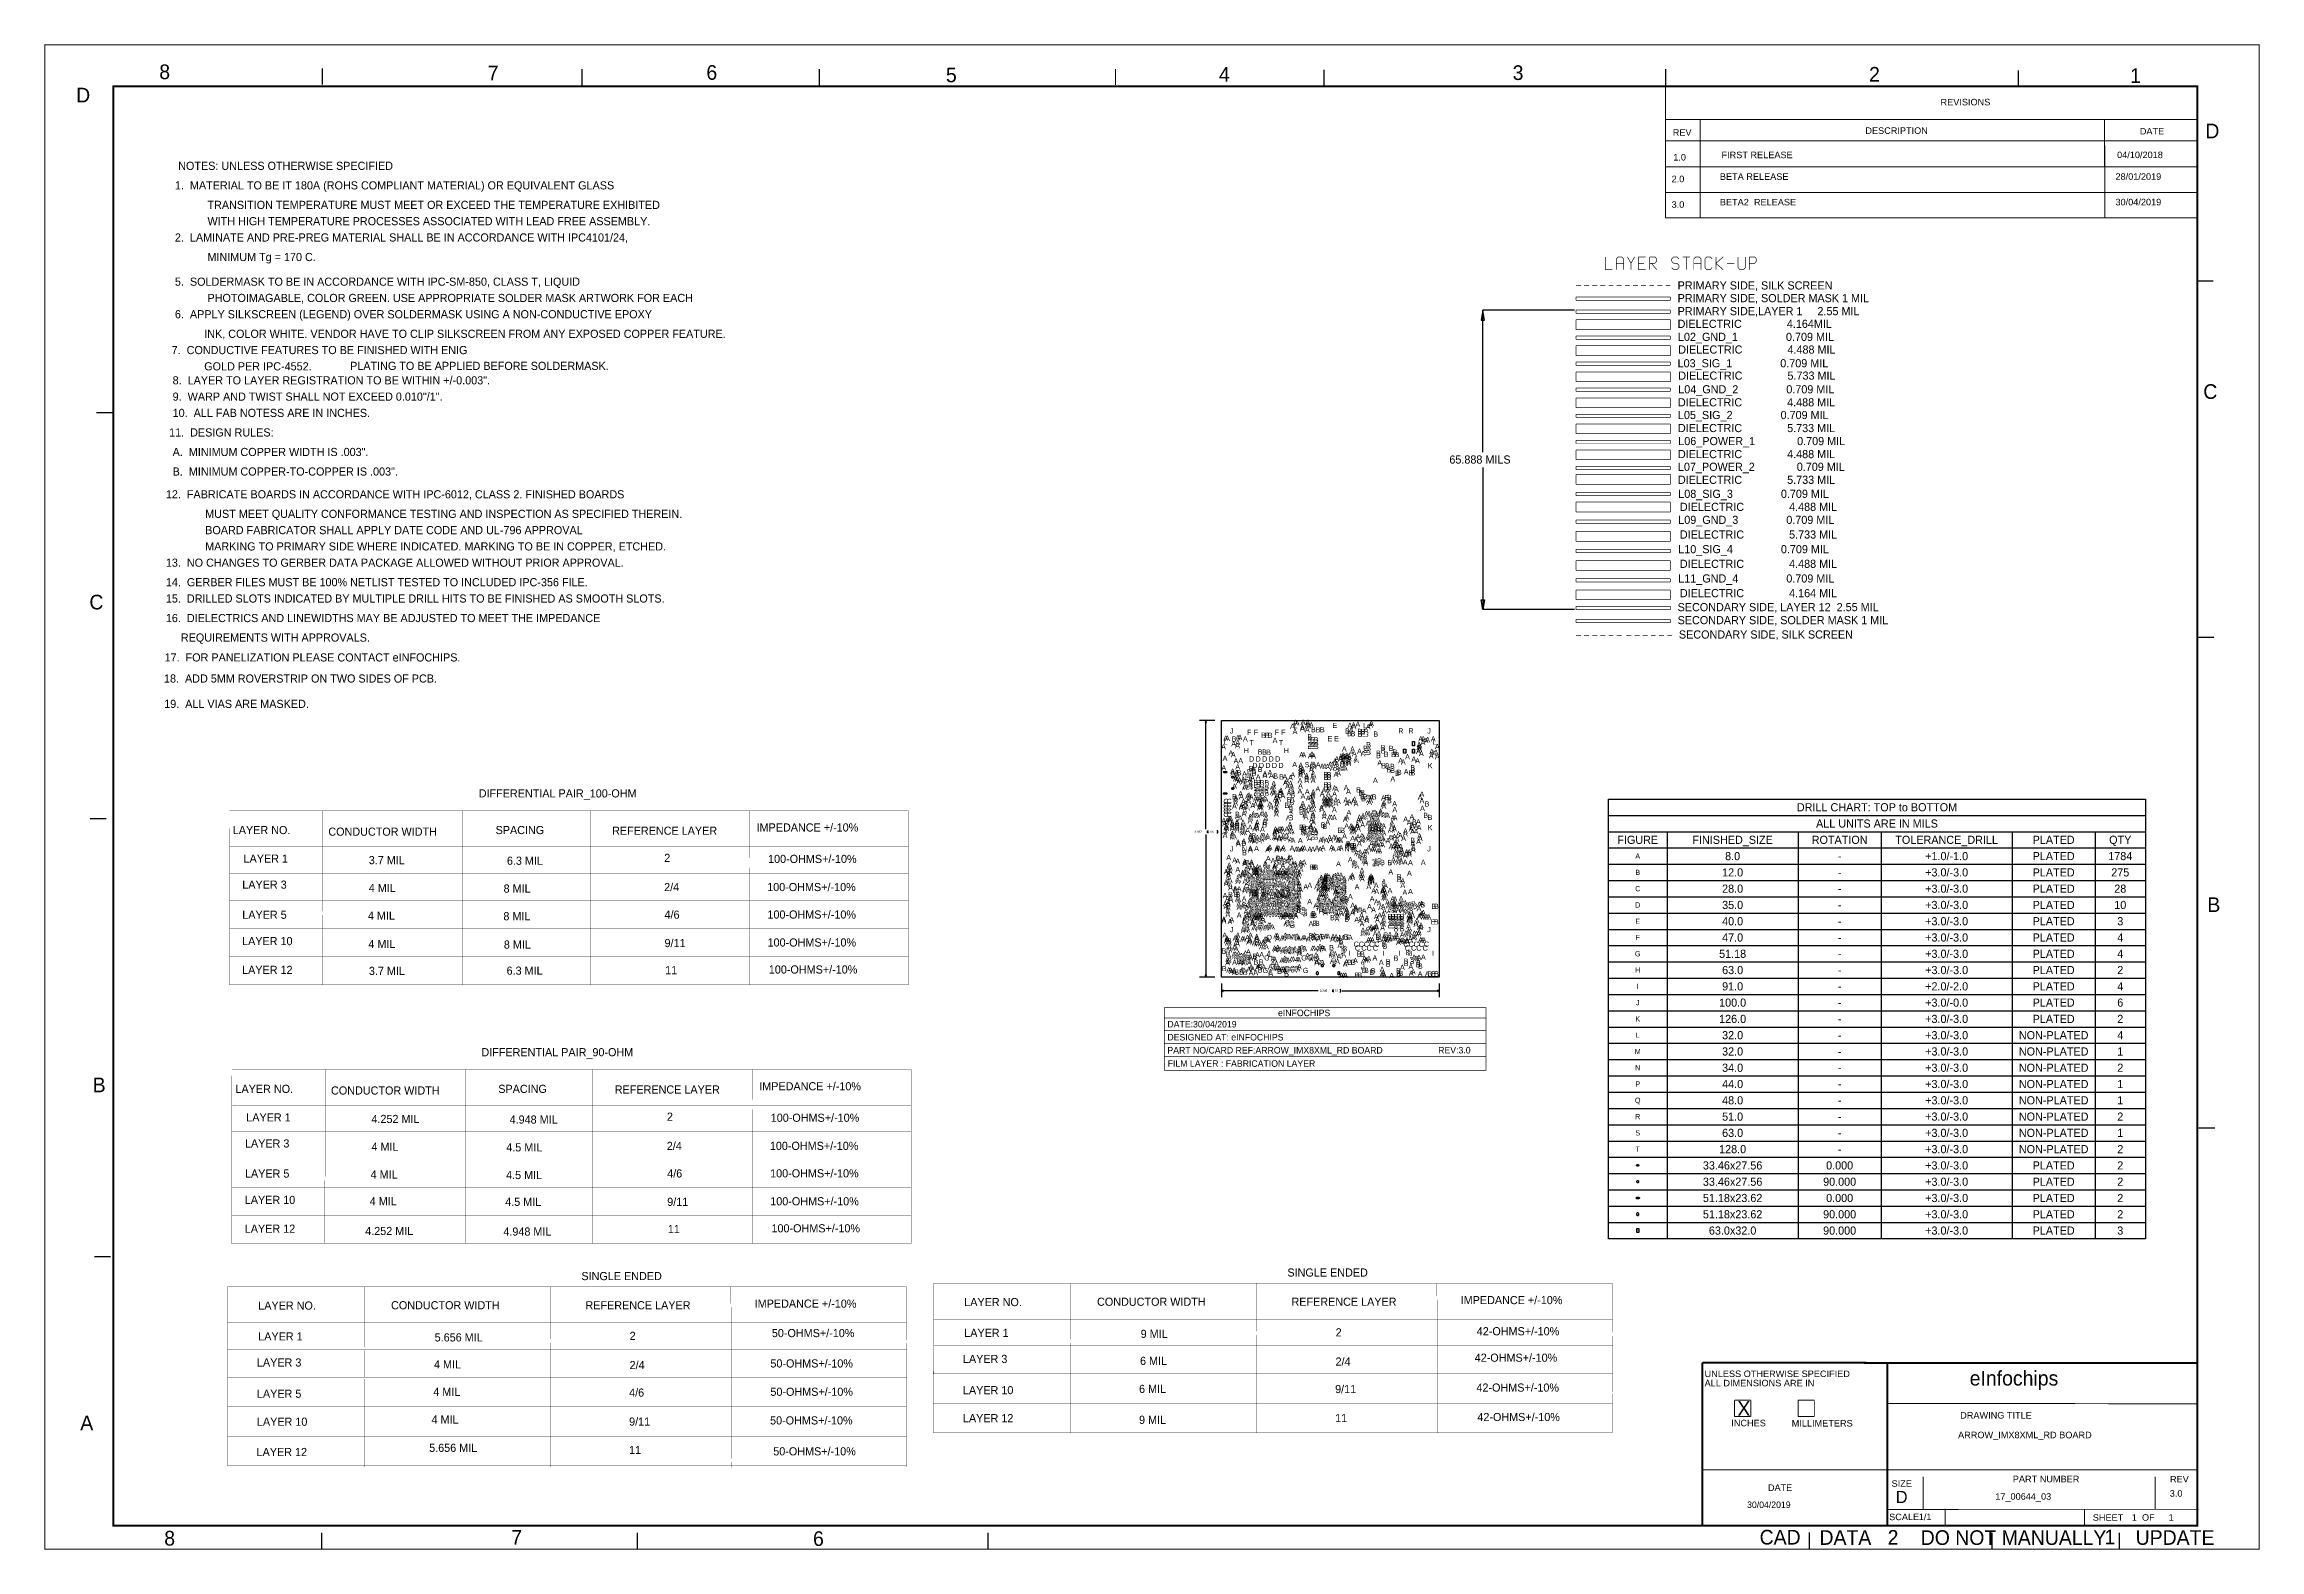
# Model space of a CAD drawing. Extents: x -467 to 397, y -239 to 349.
import ezdxf
from ezdxf.enums import TextEntityAlignment as Align

# ---------------------------------------------------------------- set-up
doc = ezdxf.new("R2010")
doc.units = 0
doc.layers.add('FAB', color=9, linetype='CONTINUOUS')

# ---------------------------------------------------------------- blocks, each defined once
blk = doc.blocks.new('FIGURE_OBLONG')
blk.add_lwpolyline([(-0.5, -0.125), (-0.5, 0.125), (-0.416, 0.375), (-0.25, 0.5), (0.25, 0.5), (0.416, 0.375), (0.5, 0.125), (0.5, -0.125), (0.416, -0.375), (0.25, -0.5), (-0.25, -0.5), (-0.416, -0.375)], close=True)
blk = doc.blocks.new('FIGURE_SQUARE')
blk.add_lwpolyline([(-0.5, -0.5), (-0.5, 0.5), (0.5, 0.5), (0.5, -0.5)], close=True)

msp = doc.modelspace()

# ---------------------------------------------------------------- linework, layer by layer
at = {"layer": 'FAB'}
for points, const_width in [([(-466.835236, -238.303054), (396.764764, -238.303054), (396.764764, 348.436946), (-466.835236, 348.436946), (-466.835236, -238.303054)], 0.381), ([(-358.596692, 339.207602), (-358.596692, 332.857602)], 0.508), ([(-257.315462, 338.96554), (-257.315462, 332.61554)], 0.508), ([(-164.82695, 338.96554), (-164.82695, 332.61554)], 0.508), ([(-49.267618, 339.046312), (-49.267618, 332.696312)], 0.508), ([(32.088582, 338.723478), (32.088582, 332.373478)], 0.508), ([(302.77435, 338.48167), (302.77435, 332.13167)], 0.508), ([(372.656354, -229.142544), (-440.143646, -229.142544), (-440.143646, 332.197202), (372.656354, 332.197202), (372.656354, -229.142544)], 0.762), ([(165.248082, 319.273936), (165.248082, 310.917336), (372.740682, 310.917336)], 0.381), ([(165.248082, 310.917336), (165.248082, 300.858936), (372.740682, 300.858936)], 0.381), ([(178.786282, 319.273936), (178.786282, 300.858936)], 0.381), ([(336.469482, 319.273936), (336.469482, 300.884336)], 0.381), ([(178.760882, 309.266336), (178.760882, 290.851336)], 0.381), ([(336.520282, 309.266336), (336.520282, 290.876736)], 0.381), ([(165.222682, 300.909736), (165.222682, 290.851336), (372.715282, 290.851336)], 0.381), ([(178.760882, 299.309536), (178.760882, 280.894536)], 0.381), ([(336.520282, 299.309536), (336.520282, 280.919936)], 0.381), ([(165.222682, 290.952936), (165.222682, 280.894536)], 0.381), ([(165.222682, 280.894536), (372.715282, 280.894536)], 0.381), ([(141.728444, 265.723624), (141.728444, 260.719824)], 0.254), ([(141.728444, 260.719824), (144.547844, 260.719824)], 0.254), ([(146.046444, 264.885424), (146.757644, 265.723624)], 0.254), ([(146.046444, 260.719824), (146.046444, 264.885424)], 0.254), ([(146.046444, 263.209024), (148.865844, 263.209024)], 0.254), ([(146.757644, 265.723624), (148.154644, 265.723624)], 0.254), ([(148.154644, 265.723624), (148.865844, 264.885424)], 0.254), ([(148.865844, 264.885424), (148.865844, 260.719824)], 0.254), ([(150.364444, 265.723624), (151.786844, 263.209024)], 0.254), ([(151.786844, 263.209024), (153.183844, 265.723624)], 0.254), ([(151.786844, 263.209024), (151.786844, 260.719824)], 0.254), ([(154.682444, 265.723624), (157.501844, 265.723624)], 0.254), ([(154.682444, 265.723624), (154.682444, 260.719824)], 0.254), ([(154.682444, 263.209024), (156.790644, 263.209024)], 0.254), ([(154.682444, 260.719824), (157.501844, 260.719824)], 0.254), ([(159.000444, 265.723624), (161.108644, 265.723624)], 0.254), ([(159.000444, 260.719824), (159.000444, 265.723624)], 0.254), ([(161.108644, 263.209024), (159.000444, 263.209024)], 0.254), ([(159.711644, 263.209024), (161.819844, 260.719824)], 0.254), ([(161.108644, 265.723624), (161.819844, 264.885424)], 0.254), ([(161.819844, 264.047224), (161.108644, 263.209024)], 0.254), ([(161.819844, 264.885424), (161.819844, 264.047224)], 0.254), ([(167.636444, 264.885424), (168.347644, 265.723624)], 0.254), ([(167.636444, 264.047224), (167.636444, 264.885424)], 0.254), ([(168.347644, 263.209024), (167.636444, 264.047224)], 0.254), ([(167.636444, 261.558024), (168.347644, 260.719824)], 0.254), ([(168.347644, 265.723624), (169.744644, 265.723624)], 0.254), ([(169.744644, 263.209024), (168.347644, 263.209024)], 0.254), ([(168.347644, 260.719824), (169.744644, 260.719824)], 0.254), ([(169.744644, 265.723624), (170.455844, 264.885424)], 0.254), ([(170.455844, 262.396224), (169.744644, 263.209024)], 0.254), ([(169.744644, 260.719824), (170.455844, 261.558024)], 0.254), ([(170.455844, 261.558024), (170.455844, 262.396224)], 0.254), ([(171.954444, 265.723624), (174.773844, 265.723624)], 0.254), ([(173.376844, 265.723624), (173.376844, 260.719824)], 0.254), ([(176.272444, 264.885424), (176.983644, 265.723624)], 0.254), ([(176.272444, 260.719824), (176.272444, 264.885424)], 0.254), ([(176.272444, 263.209024), (179.091844, 263.209024)], 0.254), ([(176.983644, 265.723624), (178.380644, 265.723624)], 0.254), ([(178.380644, 265.723624), (179.091844, 264.885424)], 0.254), ([(179.091844, 264.885424), (179.091844, 260.719824)], 0.254), ([(180.590444, 264.885424), (181.301644, 265.723624)], 0.254), ([(180.590444, 261.558024), (180.590444, 264.885424)], 0.254), ([(181.301644, 260.719824), (180.590444, 261.558024)], 0.254), ([(181.301644, 265.723624), (182.698644, 265.723624)], 0.254), ([(182.698644, 260.719824), (181.301644, 260.719824)], 0.254), ([(182.698644, 265.723624), (183.409844, 264.885424)], 0.254), ([(183.409844, 261.558024), (182.698644, 260.719824)], 0.254), ([(187.727844, 265.723624), (184.908444, 263.209024)], 0.254), ([(184.908444, 265.723624), (184.908444, 260.719824)], 0.254), ([(184.908444, 263.209024), (187.727844, 260.719824)], 0.254), ([(189.226444, 263.209024), (192.045844, 263.209024)], 0.254), ([(193.544444, 265.723624), (193.544444, 261.558024)], 0.254), ([(193.544444, 261.558024), (194.255644, 260.719824)], 0.254), ([(194.255644, 260.719824), (195.652644, 260.719824)], 0.254), ([(195.652644, 260.719824), (196.363844, 261.558024)], 0.254), ([(196.363844, 261.558024), (196.363844, 265.723624)], 0.254), ([(197.862444, 265.723624), (199.970644, 265.723624)], 0.254), ([(197.862444, 260.719824), (197.862444, 265.723624)], 0.254), ([(199.970644, 263.209024), (197.862444, 263.209024)], 0.254), ([(199.970644, 265.723624), (200.681844, 264.885424)], 0.254), ([(200.681844, 264.047224), (199.970644, 263.209024)], 0.254), ([(200.681844, 264.885424), (200.681844, 264.047224)], 0.254), ([(130.323844, 254.522224), (132.228844, 254.522224)], 0.254), ([(133.498844, 254.522224), (135.403844, 254.522224)], 0.254), ([(136.673844, 254.522224), (138.578844, 254.522224)], 0.254), ([(139.848844, 254.522224), (141.753844, 254.522224)], 0.254), ([(143.023844, 254.522224), (144.928844, 254.522224)], 0.254), ([(146.198844, 254.522224), (148.103844, 254.522224)], 0.254), ([(149.373844, 254.522224), (151.278844, 254.522224)], 0.254), ([(152.548844, 254.522224), (154.453844, 254.522224)], 0.254), ([(155.723844, 254.522224), (157.628844, 254.522224)], 0.254), ([(158.898844, 254.522224), (160.803844, 254.522224)], 0.254), ([(162.073844, 254.522224), (163.978844, 254.522224)], 0.254), ([(165.248844, 254.522224), (167.153844, 254.522224)], 0.254), ([(372.471442, 256.262632), (378.821442, 256.262632)], 0.508), ([(130.323844, 250.077224), (167.153844, 250.077224)], 0.254), ([(130.323844, 248.807224), (130.323844, 250.077224)], 0.254), ([(167.153844, 248.807224), (130.323844, 248.807224)], 0.254), ([(130.323844, 243.727224), (130.323844, 244.997224)], 0.254), ([(130.323844, 244.997224), (167.153844, 244.997224)], 0.254), ([(167.153844, 243.727224), (130.323844, 243.727224)], 0.254), ([(167.153844, 250.077224), (167.153844, 248.807224)], 0.254), ([(167.153844, 244.997224), (167.153844, 243.727224)], 0.254), ([(130.323844, 241.187224), (167.153844, 241.187224)], 0.254), ([(130.323844, 237.377224), (130.323844, 241.187224)], 0.254), ([(167.153844, 237.377224), (130.323844, 237.377224)], 0.254), ([(130.323844, 234.837224), (167.153844, 234.837224)], 0.254), ([(130.323844, 233.567224), (130.323844, 234.837224)], 0.254), ([(167.153844, 233.567224), (130.323844, 233.567224)], 0.254), ([(167.153844, 241.187224), (167.153844, 237.377224)], 0.254), ([(167.153844, 234.837224), (167.153844, 233.567224)], 0.254), ([(130.323844, 231.027224), (167.153844, 231.027224)], 0.254), ([(130.323844, 227.217224), (130.323844, 231.027224)], 0.254), ([(167.153844, 227.217224), (130.323844, 227.217224)], 0.254), ([(130.323844, 223.407224), (130.323844, 224.677224)], 0.254), ([(130.323844, 224.677224), (167.153844, 224.677224)], 0.254), ([(167.153844, 231.027224), (167.153844, 227.217224)], 0.254), ([(167.153844, 224.677224), (167.153844, 223.407224)], 0.254), ([(167.153844, 223.407224), (130.323844, 223.407224)], 0.254), ([(130.323844, 220.867224), (167.153844, 220.867224)], 0.254), ([(130.323844, 217.057224), (130.323844, 220.867224)], 0.254), ([(167.153844, 217.057224), (130.323844, 217.057224)], 0.254), ([(167.153844, 220.867224), (167.153844, 217.057224)], 0.254), ([(130.323844, 214.517224), (167.153844, 214.517224)], 0.254), ([(130.323844, 213.247224), (130.323844, 214.517224)], 0.254), ([(167.153844, 213.247224), (130.323844, 213.247224)], 0.254), ([(130.323844, 210.707224), (167.153844, 210.707224)], 0.254), ([(130.323844, 206.897224), (130.323844, 210.707224)], 0.254), ([(167.153844, 214.517224), (167.153844, 213.247224)], 0.254), ([(167.153844, 210.707224), (167.153844, 206.897224)], 0.254), ([(-440.43727, 204.95895), (-446.78727, 204.95895)], 0.508), ([(167.153844, 206.897224), (130.323844, 206.897224)], 0.254), ([(130.323844, 203.087224), (130.323844, 204.357224)], 0.254), ([(130.323844, 204.357224), (167.153844, 204.357224)], 0.254), ([(167.153844, 203.087224), (130.323844, 203.087224)], 0.254), ([(130.323844, 200.547224), (167.153844, 200.547224)], 0.254), ([(130.323844, 196.737224), (130.323844, 200.547224)], 0.254), ([(167.153844, 204.357224), (167.153844, 203.087224)], 0.254), ([(167.153844, 200.547224), (167.153844, 196.737224)], 0.254), ([(167.153844, 196.737224), (130.323844, 196.737224)], 0.254), ([(130.323844, 194.197224), (167.153844, 194.197224)], 0.254), ([(130.323844, 192.927224), (130.323844, 194.197224)], 0.254), ([(167.153844, 192.927224), (130.323844, 192.927224)], 0.254), ([(130.323844, 190.387224), (167.153844, 190.387224)], 0.254), ([(130.323844, 186.577224), (130.323844, 190.387224)], 0.254), ([(167.153844, 194.197224), (167.153844, 192.927224)], 0.254), ([(167.153844, 190.387224), (167.153844, 186.577224)], 0.254), ([(167.153844, 186.577224), (130.323844, 186.577224)], 0.254), ([(130.323844, 184.037224), (167.153844, 184.037224)], 0.254), ([(130.323844, 182.767224), (130.323844, 184.037224)], 0.254), ([(167.153844, 182.767224), (130.323844, 182.767224)], 0.254), ([(167.153844, 184.037224), (167.153844, 182.767224)], 0.254), ([(130.323844, 180.862224), (167.153844, 180.862224)], 0.254), ([(130.323844, 177.052224), (130.323844, 180.862224)], 0.254), ([(167.153844, 177.052224), (130.323844, 177.052224)], 0.254), ([(130.323844, 172.607224), (130.323844, 173.877224)], 0.254), ([(130.323844, 173.877224), (167.153844, 173.877224)], 0.254), ([(167.153844, 180.862224), (167.153844, 177.052224)], 0.254), ([(167.153844, 173.877224), (167.153844, 172.607224)], 0.254), ([(167.153844, 172.607224), (130.323844, 172.607224)], 0.254), ([(130.323844, 170.067224), (167.153844, 170.067224)], 0.254), ([(130.323844, 166.257224), (130.323844, 170.067224)], 0.254), ([(167.153844, 166.257224), (130.323844, 166.257224)], 0.254), ([(167.153844, 170.067224), (167.153844, 166.257224)], 0.254), ([(130.323844, 163.082224), (167.153844, 163.082224)], 0.254), ([(130.323844, 161.812224), (130.323844, 163.082224)], 0.254), ([(167.153844, 161.812224), (130.323844, 161.812224)], 0.254), ([(130.323844, 158.637224), (167.153844, 158.637224)], 0.254), ([(130.323844, 154.827224), (130.323844, 158.637224)], 0.254), ([(167.153844, 163.082224), (167.153844, 161.812224)], 0.254), ([(167.153844, 158.637224), (167.153844, 154.827224)], 0.254), ([(167.153844, 154.827224), (130.323844, 154.827224)], 0.254), ([(130.323844, 151.652224), (167.153844, 151.652224)], 0.254), ([(130.323844, 150.382224), (130.323844, 151.652224)], 0.254), ([(167.153844, 150.382224), (130.323844, 150.382224)], 0.254), ([(130.323844, 147.207224), (167.153844, 147.207224)], 0.254), ([(130.323844, 143.397224), (130.323844, 147.207224)], 0.254), ([(167.153844, 151.652224), (167.153844, 150.382224)], 0.254), ([(167.153844, 147.207224), (167.153844, 143.397224)], 0.254), ([(167.153844, 143.397224), (130.323844, 143.397224)], 0.254), ([(130.323844, 140.222224), (167.153844, 140.222224)], 0.254), ([(130.323844, 138.952224), (130.323844, 140.222224)], 0.254), ([(167.153844, 138.952224), (130.323844, 138.952224)], 0.254), ([(167.153844, 140.222224), (167.153844, 138.952224)], 0.254), ([(130.323844, 135.777224), (167.153844, 135.777224)], 0.254), ([(130.323844, 131.967224), (130.323844, 135.777224)], 0.254), ([(167.153844, 131.967224), (130.323844, 131.967224)], 0.254), ([(167.153844, 135.777224), (167.153844, 131.967224)], 0.254), ([(130.323844, 129.427224), (167.153844, 129.427224)], 0.254), ([(130.323844, 128.157224), (130.323844, 129.427224)], 0.254), ([(167.153844, 128.157224), (130.323844, 128.157224)], 0.254), ([(130.323844, 123.077224), (130.323844, 124.347224)], 0.254), ([(130.323844, 124.347224), (167.153844, 124.347224)], 0.254), ([(167.153844, 123.077224), (130.323844, 123.077224)], 0.254), ([(167.153844, 129.427224), (167.153844, 128.157224)], 0.254), ([(167.153844, 124.347224), (167.153844, 123.077224)], 0.254), ([(130.323844, 117.997224), (132.228844, 117.997224)], 0.254), ([(133.498844, 117.997224), (135.403844, 117.997224)], 0.254), ([(136.673844, 117.997224), (138.578844, 117.997224)], 0.254), ([(139.848844, 117.997224), (141.753844, 117.997224)], 0.254), ([(143.023844, 117.997224), (144.928844, 117.997224)], 0.254), ([(146.198844, 117.997224), (148.103844, 117.997224)], 0.254), ([(150.008844, 117.997224), (151.913844, 117.997224)], 0.254), ([(153.183844, 117.997224), (155.088844, 117.997224)], 0.254), ([(156.358844, 117.997224), (158.263844, 117.997224)], 0.254), ([(159.533844, 117.997224), (161.438844, 117.997224)], 0.254), ([(162.708844, 117.997224), (164.613844, 117.997224)], 0.254), ([(165.883844, 117.997224), (167.788844, 117.997224)], 0.254), ([(372.794276, 117.314218), (379.144276, 117.314218)], 0.508), ([(-442.897514, 46.610778), (-449.247514, 46.610778)], 0.508), ([(-394.871448, 49.702974), (-129.9972, 49.7078)], 0.127), ([(-394.8684, 49.6824), (-394.843, -18.1864)], 0.127), ([(-358.51592, 49.702974), (-358.65562, -18.2118)], 0.127), ([(-303.819306, 49.753774), (-303.76622, -18.1864)], 0.127), ([(-254.136906, 49.753774), (-254.13462, -18.1864)], 0.127), ([(-191.957706, 49.728374), (-191.90462, -18.161)], 0.127), ([(-129.9972, 49.7078), (-129.9718, -18.1864)], 0.127), ([(-394.8684, 35.6616), (-129.994152, 35.658806)], 0.127), ([(-394.81506, 25.37968), (-130.02006, 25.37968)], 0.127), ([(-394.843, 14.5542), (-130.014472, 14.546834)], 0.127), ([(-322.90131, 14.5669), (-322.886324, 14.551914)], 0.127), ([(-394.843, 3.6322), (-130.014472, 3.639312)], 0.127), ([(-394.8176, -7.2644), (-130.014472, -7.26821)], 0.127), ([(-394.843, -18.1864), (-129.9972, -18.1864)], 0.127), ([(-30.180534, -27.08656), (90.596466, -27.08656)], 0.254), ([(-30.180534, -27.08656), (-30.180534, -51.52136)], 0.254), ([(-30.180534, -31.15056), (95.244666, -31.15056)], 0.254), ([(90.393266, -51.52136), (95.244666, -51.52136), (95.244666, -27.08656), (90.317066, -27.08656)], 0.254), ([(-30.180534, -36.02736), (95.244666, -36.02736)], 0.254), ([(-30.180534, -41.10736), (95.244666, -41.10736)], 0.254), ([(-394.01242, -119.3292), (-393.957048, -51.439826)], 0.127), ([(-393.826238, -51.243738), (-129.031238, -51.243738)], 0.127), ([(-357.47071, -51.243738), (-357.61041, -119.158512)], 0.127), ([(-302.774096, -51.192938), (-302.72101, -119.133112)], 0.127), ([(-253.091696, -51.192938), (-253.08941, -119.133112)], 0.127), ([(-190.912496, -51.218338), (-190.85941, -119.107712)], 0.127), ([(-129.002282, -51.22418), (-128.975358, -86.362032)], 0.127), ([(-30.180534, -46.18736), (95.244666, -46.18736)], 0.254), ([(-30.180534, -51.52136), (90.596466, -51.52136)], 0.254), ([(-393.743942, -65.287906), (-128.948942, -65.287906)], 0.127), ([(-393.76985, -75.567032), (-128.97485, -75.567032)], 0.127), ([(373.116856, -74.105262), (379.466856, -74.105262)], 0.508), ([(-393.891262, -86.399878), (-128.969262, -86.399878)], 0.127), ([(-321.8561, -86.379812), (-321.841114, -86.394798)], 0.127), ([(-128.975358, -86.362032), (-128.98501, -119.133112)], 0.127), ([(-393.891262, -97.3074), (-128.969262, -97.3074)], 0.127), ([(-393.891262, -108.214922), (-128.969262, -108.214922)], 0.127), ([(-393.891262, -119.122698), (-128.969262, -119.122698)], 0.127), ([(-441.163202, -124.240798), (-447.513202, -124.240798)], 0.508), ([(-395.605, -136.0424), (-395.6304, -205.8162)], 0.127), ([(-130.810508, -136.026906), (-395.605508, -136.026906)], 0.127), ([(-395.5796, -171.196), (-130.683762, -171.203874), (-130.683762, -171.183046), (-130.758692, -135.99287)], 0.127), ([(-342.139778, -136.016492), (-342.064848, -171.206668), (-342.049862, -171.221908)], 0.127), ([(-269.595092, -135.89127), (-269.520162, -171.081446)], 0.127), ([(-199.237092, -136.01827), (-199.162162, -171.208446)], 0.127), ([(144.526762, -134.645908), (-120.268238, -134.645908)], 0.127), ([(-120.268238, -134.645908), (-120.268238, -169.9768)], 0.127), ([(-66.802508, -134.635494), (-66.727578, -169.82567)], 0.127), ([(5.742178, -134.510272), (5.817108, -169.700448)], 0.127), ([(76.100178, -134.637272), (76.175108, -169.827448)], 0.127), ([(144.653508, -169.802048), (144.578578, -134.611872)], 0.127), ([(-395.523212, -150.071074), (-130.728212, -150.071074)], 0.127), ([(-120.185942, -148.690076), (144.609058, -148.690076)], 0.127), ([(-395.5542, -160.3502), (-130.57632, -160.3502)], 0.127), ([(-120.03405, -158.969202), (144.76095, -158.969202)], 0.127), ([(-342.088978, -171.068492), (-342.014048, -206.258668)], 0.127), ([(-269.518892, -171.01947), (-269.443962, -206.209646)], 0.127), ([(-199.160892, -171.14647), (-199.085962, -206.336646)], 0.127), ([(-130.682492, -171.12107), (-130.607562, -206.311246)], 0.127), ([(-120.371108, -168.900094), (-120.3452, -192.913)], 0.127), ([(-120.338342, -169.822876), (144.653508, -169.822876)], 0.127), ([(-120.333262, -169.802048), (144.461738, -169.802048)], 0.127), ([(-120.268238, -169.9768), (-120.253252, -169.99204)], 0.127), ([(-66.751708, -169.687494), (-66.7512, -192.8876)], 0.127), ([(-66.727578, -169.82567), (-66.712592, -169.84091)], 0.127), ([(5.818378, -169.638472), (5.842, -192.913)], 0.127), ([(76.176378, -169.765472), (76.1492, -192.913)], 0.127), ([(144.654778, -169.740072), (144.5514, -192.913)], 0.127), ([(144.653508, -169.822876), (144.653508, -169.802048)], 0.127), ([(179.57927, -229.129844), (179.57927, -165.629844)], 0.762), ([(179.57927, -165.629844), (243.58727, -165.629844)], 0.762), ([(242.655852, -165.669976), (372.703852, -165.669976)], 0.762), ([(251.76607, -182.139844), (251.76607, -165.629844)], 0.762), ([(-120.338342, -181.366414), (144.456658, -181.366414)], 0.127), ([(198.50227, -180.234844), (192.15227, -180.234844)], 0.381), ([(192.15227, -180.234844), (192.15227, -186.584844)], 0.381), ([(198.50227, -186.584844), (198.50227, -180.234844)], 0.381), ([(223.26727, -180.234844), (216.91727, -180.234844)], 0.381), ([(216.91727, -180.234844), (216.91727, -186.584844)], 0.381), ([(223.26727, -186.584844), (223.26727, -180.234844)], 0.381), ([(251.76607, -210.333844), (251.76607, -181.631844)], 0.762), ([(251.684282, -181.512464), (372.865142, -181.596538)], 0.381), ([(-395.5796, -182.753), (-130.880612, -182.747412)], 0.127), ([(192.15227, -186.584844), (198.50227, -186.584844)], 0.381), ([(216.91727, -186.584844), (223.26727, -186.584844)], 0.381), ([(-395.605, -194.2846), (-130.880612, -194.29095)], 0.127), ([(-120.338342, -192.909952), (144.456658, -192.909952)], 0.127), ([(-395.6304, -205.8416), (-130.880612, -205.834488)], 0.127), ([(179.512976, -207.397604), (243.012976, -207.397604)], 0.381), ([(242.829842, -207.392524), (372.877842, -207.392524)], 0.381), ([(251.76607, -222.779844), (251.76607, -210.079844)], 0.762), ([(265.679682, -222.685864), (265.679682, -209.985864)], 0.381), ([(356.175056, -222.729298), (356.175056, -210.029298)], 0.381), ([(-395.63929, -217.378026), (-395.675612, -217.378026)], 0.127), ([(251.76607, -229.129844), (251.76607, -222.779844)], 0.762), ([(251.735082, -222.787464), (373.12727, -222.779844)], 0.381), ([(274.29587, -228.901244), (274.29587, -222.551244)], 0.381), ([(328.67727, -229.129844), (328.67727, -222.779844)], 0.381), ([(-358.857042, -231.920288), (-358.857042, -238.270288)], 0.508), ([(-235.776516, -231.839516), (-235.776516, -238.189516)], 0.508), ([(-99.04349, -231.839516), (-99.04349, -238.189516)], 0.508), ([(221.309692, -231.738678), (221.309692, -238.088678)], 0.508), ([(292.59784, -231.879902), (292.59784, -238.229902)], 0.508), ([(342.212168, -231.899968), (342.212168, -238.249968)], 0.508)]:
    msp.add_lwpolyline(points, dxfattribs=dict(at, const_width=const_width))
msp.add_lwpolyline([(165.23335, 338.96554, 0.508, 0.508, 0), (165.23335, 332.61554, 0.381, 0.381, 0), (165.23335, 319.288668, 0.381, 0.381, 0), (165.248082, 319.273936, 0.381, 0.381, 0), (372.740682, 319.273936, 0.381, 0.381, 0)], format="xyseb", dxfattribs=at)
for points in [[(94.001844, 244.870224), (93.366844, 241.060224)], [(129.688844, 244.870224), (94.001844, 244.870224)], [(94.636844, 241.060224), (94.001844, 244.870224)], [(94.001844, 189.498224), (94.001844, 244.870224)], [(93.366844, 241.060224), (94.636844, 241.060224)], [(94.001844, 183.526176), (94.001844, 128.154176)], [(94.001844, 128.154176), (93.366844, 131.964176)], [(93.366844, 131.964176), (94.636844, 131.964176)], [(94.636844, 131.964176), (94.001844, 128.154176)], [(129.688844, 128.154176), (94.001844, 128.154176)], [(-10.487406, 84.836), (-16.495522, 84.836)], [(-13.7414, 84.074), (-13.9954, 84.836), (-14.2494, 84.074), (-13.7414, 84.074)], [(-13.9954, 42.5069), (-13.9954, 84.836)], [(142.9766, 47.879), (352.425, 47.879)], [(-13.9954, 40.4495), (-13.9954, -15.164054)], [(-13.0556, 41.0972), (-13.4366, 41.0972), (-13.4366, 41.8592), (-13.0556, 41.8592)], [(-9.8044, 41.0972), (-9.4234, 41.0972), (-9.4234, 41.8592), (-9.8044, 41.8592)], [(142.9766, 41.529), (352.425, 41.529)], [(142.9766, 35.179), (352.425, 35.179)], [(165.8112, 41.529), (165.8112, -117.221)], [(216.9922, 41.529), (216.9922, -117.221)], [(249.2756, 41.529), (249.2756, -117.221)], [(300.4566, 41.529), (300.4566, -117.221)], [(332.74, 41.529), (332.74, -117.221)], [(142.9766, 28.829), (352.425, 28.829)], [(142.9766, 22.479), (352.425, 22.479)], [(142.9766, 16.129), (352.425, 16.129)], [(142.9766, 9.779), (352.425, 9.779)], [(142.9766, 3.429), (352.425, 3.429)], [(142.9766, -2.921), (352.425, -2.921)], [(-10.487406, -15.164054), (-16.495522, -15.164054)], [(-14.2494, -14.402054), (-13.9954, -15.164054), (-13.7414, -14.402054), (-14.2494, -14.402054)], [(142.9766, -9.271), (352.425, -9.271)], [(142.9766, -15.621), (352.425, -15.621)], [(-7.987284, -17.664176), (-7.987284, -22.997922)], [(-7.225284, -20.2438), (-7.987284, -20.4978), (-7.225284, -20.7518), (-7.225284, -20.2438)], [(29.7561, -20.4978), (-7.987284, -20.4978)], [(35.8394, -20.8788), (35.4584, -20.8788), (35.4584, -20.1168), (35.8394, -20.1168)], [(38.227, -20.8788), (38.608, -20.8788), (38.608, -20.1168), (38.227, -20.1168)], [(39.1795, -20.4978), (77.0128, -20.4978)], [(76.2508, -20.7518), (77.0128, -20.4978), (76.2508, -20.2438), (76.2508, -20.7518)], [(77.0128, -17.664176), (77.0128, -22.997922)], [(142.9766, -21.971), (352.425, -21.971)], [(142.9766, -28.321), (352.425, -28.321)], [(142.9766, -34.671), (352.425, -34.671)], [(142.9766, -41.021), (352.425, -41.021)], [(142.9766, -47.371), (352.425, -47.371)], [(142.9766, -53.721), (352.425, -53.721)], [(142.9766, -60.071), (352.425, -60.071)], [(142.9766, -66.421), (352.425, -66.421)], [(142.9766, -72.771), (352.425, -72.771)], [(142.9766, -79.121), (352.425, -79.121)], [(142.9766, -85.471), (352.425, -85.471)], [(142.9766, -91.821), (352.425, -91.821)], [(142.9766, -98.171), (352.425, -98.171)], [(142.9766, -104.521), (352.425, -104.521)], [(142.9766, -110.871), (352.425, -110.871)]]:
    msp.add_lwpolyline(points, dxfattribs=at)
for points in [[(-7.987284, -15.164054), (-7.987284, 84.836), (77.0128, 84.836), (77.0128, -15.164054)], [(142.9766, -117.221), (142.9766, 54.229), (352.425, 54.229), (352.425, -117.221)]]:
    msp.add_lwpolyline(points, close=True, dxfattribs=at)

# ---------------------------------------------------------------- block references
for name, p, xscale, yscale, rotation in [('FIGURE_SQUARE', (63.5127, 72.935846), 1.6002, 0.8128, 270), ('FIGURE_SQUARE', (66.912744, 75.835764), 1.6002, 0.8128, 270), ('FIGURE_SQUARE', (66.912744, 72.935846), 1.6002, 0.8128, 270), ('FIGURE_OBLONG', (-3.533394, 62.81166), 0.700024, 0.849884, 270), ('FIGURE_OBLONG', (-6.533388, 56.411622), 1.299972, 0.599948, 180), ('FIGURE_OBLONG', (-3.533394, 58.36158), 0.700024, 0.849884, 270), ('FIGURE_OBLONG', (29.457142, -13.704062), 1.299972, 0.599948, 90), ('FIGURE_OBLONG', (37.807138, -13.704062), 1.299972, 0.599948, 270), ('FIGURE_OBLONG', (154.3939, -94.996), 0.849884, 0.700024, 90), ('FIGURE_OBLONG', (154.3939, -107.696), 1.299972, 0.599948, 90), ('FIGURE_SQUARE', (154.3939, -114.046), 1.6002, 0.8128, 90)]:
    msp.add_blockref(name, p, dxfattribs=dict(at, xscale=xscale, yscale=yscale, rotation=rotation))
for p, xscale, yscale in [((-6.533388, 64.761618), 1.299972, 0.599948), ((31.4071, -10.704068), 0.700024, 0.849884), ((35.85718, -10.704068), 0.700024, 0.849884), ((154.3939, -88.646), 0.849884, 0.700024), ((154.3939, -101.346), 1.299972, 0.599948)]:
    msp.add_blockref('FIGURE_OBLONG', p, dxfattribs=dict(at, xscale=xscale, yscale=yscale))

# ---------------------------------------------------------------- texts
for s, height, width, p in [('8', 5.715, 0.991111, (-422.180258, 335.034128)), ('7', 5.715, 0.991111, (-294.080946, 334.550004)), ('6', 5.715, 0.991111, (-208.815686, 334.792066)), ('5', 5.715, 0.991111, (-115.403122, 333.824072)), ('4', 5.715, 0.991111, (-8.922512, 334.066134)), ('3', 5.715, 0.991111, (105.624884, 334.711548)), ('2', 5.715, 0.991111, (244.614192, 334.066134)), ('1', 5.715, 0.991111, (346.416122, 333.582264)), ('D', 5.715, 0.991111, (-454.609708, 325.96455)), ('REVISIONS', 2.54, 1.05, (272.486882, 324.811136)), ('REV', 2.54, 1.05, (168.054782, 312.974736)), ('DESCRIPTION', 2.54, 1.05, (243.175282, 313.685936)), ('DATE', 2.54, 1.05, (350.198182, 313.457336)), ('D', 5.715, 0.991111, (375.76252, 311.968896)), ('NOTES: UNLESS OTHERWISE SPECIFIED', 3.175, 0.992, (-414.820354, 299.64507)), ('1.0', 2.54, 1.05, (168.245282, 303.297336)), ('FIRST RELEASE', 2.54, 1.05, (187.066682, 304.211736)), ('04/10/2018', 2.54, 1.05, (341.346282, 304.237136)), ('1.  MATERIAL TO BE IT 180A (ROHS COMPLIANT MATERIAL) OR EQUIVALENT GLASS', 3.175, 0.992, (-416.090354, 292.02507)), ('2.0', 2.54, 1.05, (167.610282, 294.839136)), ('BETA RELEASE', 2.54, 1.05, (186.431682, 295.753536)), ('28/01/2019', 2.54, 1.05, (340.711282, 295.778936)), ('TRANSITION TEMPERATURE MUST MEET OR EXCEED THE TEMPERATURE EXHIBITED', 3.175, 0.992, (-403.390354, 284.40507)), ('3.0', 2.54, 1.05, (167.610282, 284.882336)), ('BETA2  RELEASE', 2.54, 1.05, (186.431682, 285.796736)), ('30/04/2019', 2.54, 1.05, (340.711282, 285.822136)), ('WITH HIGH TEMPERATURE PROCESSES ASSOCIATED WITH LEAD FREE ASSEMBLY.', 3.175, 0.992, (-403.390354, 278.05507)), ('2.  LAMINATE AND PRE-PREG MATERIAL SHALL BE IN ACCORDANCE WITH IPC4101/24,', 3.175, 0.992, (-416.090354, 271.70507)), ('MINIMUM Tg = 170 C.', 3.175, 0.992, (-403.390354, 264.08507)), ('5.  SOLDERMASK TO BE IN ACCORDANCE WITH IPC-SM-850, CLASS T, LIQUID', 3.175, 0.992, (-416.090354, 254.45847)), ('PHOTOIMAGABLE, COLOR GREEN. USE APPROPRIATE SOLDER MASK ARTWORK FOR EACH', 3.175, 0.992, (-403.390354, 248.10847)), ('PRIMARY SIDE, SILK SCREEN', 3.175, 0.992, (169.947844, 252.998224)), ('PRIMARY SIDE, SOLDER MASK 1 MIL', 3.175, 0.992, (169.947844, 248.045224)), ('6.  APPLY SILKSCREEN (LEGEND) OVER SOLDERMASK USING A NON-CONDUCTIVE EPOXY', 3.175, 0.992, (-416.090354, 241.75847)), ('PRIMARY SIDE,LAYER 1     2.55 MIL', 3.175, 0.992, (169.947844, 242.965224)), ('INK, COLOR WHITE. VENDOR HAVE TO CLIP SILKSCREEN FROM ANY EXPOSED COPPER FEATURE.', 3.175, 0.992, (-404.660354, 234.13847)), ('DIELECTRIC               4.164MIL', 3.175, 0.992, (169.947844, 238.012224)), ('L02_GND_1                0.709 MIL', 3.175, 0.992, (170.074844, 232.932224)), ('7.  CONDUCTIVE FEATURES TO BE FINISHED WITH ENIG', 3.175, 0.992, (-417.360354, 227.78847)), ('GOLD PER IPC-4552.', 3.175, 0.992, (-404.660354, 221.43847)), ('PLATING TO BE APPLIED BEFORE SOLDERMASK.', 3.175, 0.992, (-347.764354, 221.61627)), ('L03_SIG_1                0.709 MIL', 3.175, 0.992, (169.947844, 222.645224)), ('DIELECTRIC               4.488 MIL', 3.175, 0.992, (170.201844, 227.979224)), ('8.  LAYER TO LAYER REGISTRATION TO BE WITHIN +/-0.003".', 3.175, 0.992, (-416.979354, 215.97747)), ('DIELECTRIC               5.733 MIL', 3.175, 0.992, (170.201844, 217.819224)), ('C', 5.715, 0.991111, (374.95607, 210.330034)), ('9.  WARP AND TWIST SHALL NOT EXCEED 0.010"/1".', 3.175, 0.992, (-416.979354, 209.62747)), ('DIELECTRIC               4.488 MIL', 3.175, 0.992, (170.074844, 207.405224)), ('L04_GND_2                0.709 MIL', 3.175, 0.992, (170.201844, 212.485224)), (' 11.  DESIGN RULES:', 3.175, 0.992, (-419.519354, 195.65747)), ('10.  ALL FAB NOTESS ARE IN INCHES.', 3.175, 0.992, (-416.979354, 203.27747)), ('L05_SIG_2                0.709 MIL', 3.175, 0.992, (170.074844, 202.452224)), ('DIELECTRIC               5.733 MIL', 3.175, 0.992, (170.074844, 197.372224)), ('A.  MINIMUM COPPER WIDTH IS .003".', 3.175, 0.992, (-416.979354, 188.03747)), ('DIELECTRIC               4.488 MIL', 3.175, 0.992, (170.074844, 187.212224)), ('L06_POWER_1              0.709 MIL', 3.175, 0.992, (170.201844, 192.292224)), ('B.  MINIMUM COPPER-TO-COPPER IS .003".', 3.175, 0.992, (-416.979354, 180.41747)), ('65.888 MILS', 3.175, 0.992, (80.933544, 185.087006)), ('L07_POWER_2              0.709 MIL', 3.175, 0.992, (170.074844, 182.259224)), (' 12.  FABRICATE BOARDS IN ACCORDANCE WITH IPC-6012, CLASS 2. FINISHED BOARDS', 3.175, 0.992, (-420.789354, 171.52747)), ('DIELECTRIC               5.733 MIL', 3.175, 0.992, (170.074844, 177.179224)), ('L08_SIG_3                0.709 MIL', 3.175, 0.992, (170.201844, 171.718224)), ('MUST MEET QUALITY CONFORMANCE TESTING AND INSPECTION AS SPECIFIED THEREIN.', 3.175, 0.992, (-404.279354, 163.90747)), ('L09_GND_3                0.709 MIL', 3.175, 0.992, (170.201844, 161.558224)), ('DIELECTRIC               4.488 MIL', 3.175, 0.992, (170.836844, 166.638224)), ('BOARD FABRICATOR SHALL APPLY DATE CODE AND UL-796 APPROVAL', 3.175, 0.992, (-404.279354, 157.55747)), ('DIELECTRIC               5.733 MIL', 3.175, 0.992, (170.836844, 155.843224)), (' 13.  NO CHANGES TO GERBER DATA PACKAGE ALLOWED WITHOUT PRIOR APPROVAL.', 3.175, 0.992, (-420.789354, 144.85747)), ('MARKING TO PRIMARY SIDE WHERE INDICATED. MARKING TO BE IN COPPER, ETCHED.', 3.175, 0.992, (-404.279354, 151.20747)), ('L10_SIG_4                0.709 MIL', 3.175, 0.992, (170.201844, 150.128224)), ('DIELECTRIC               4.488 MIL', 3.175, 0.992, (170.836844, 144.413224)), (' 14.  GERBER FILES MUST BE 100% NETLIST TESTED TO INCLUDED IPC-356 FILE.', 3.175, 0.992, (-420.789354, 137.23747)), ('L11_GND_4                0.709 MIL', 3.175, 0.992, (170.201844, 138.698224)), ('C', 5.715, 0.991111, (-449.447158, 128.212596)), (' 15.  DRILLED SLOTS INDICATED BY MULTIPLE DRILL HITS TO BE FINISHED AS SMOOTH SLOTS.', 3.175, 0.992, (-420.789354, 130.88747)), ('SECONDARY SIDE, LAYER 12  2.55 MIL', 3.175, 0.992, (169.947844, 127.522224)), ('DIELECTRIC               4.164 MIL', 3.175, 0.992, (170.836844, 132.983224)), (' 16.  DIELECTRICS AND LINEWIDTHS MAY BE ADJUSTED TO MEET THE IMPEDANCE', 3.175, 0.992, (-420.789354, 123.26747)), ('SECONDARY SIDE, SOLDER MASK 1 MIL', 3.175, 0.992, (169.947844, 122.442224)), ('      REQUIREMENTS WITH APPROVALS.', 3.175, 0.992, (-420.789354, 115.64747)), ('SECONDARY SIDE, SILK SCREEN', 3.175, 0.992, (170.455844, 116.854224)), (' 17.  FOR PANELIZATION PLEASE CONTACT eINFOCHIPS.', 3.175, 0.992, (-421.28821, 107.907582)), (' 18.  ADD 5MM ROVERSTRIP ON TWO SIDES OF PCB.', 3.175, 0.992, (-421.517318, 99.673918)), (' 19.  ALL VIAS ARE MASKED.', 3.175, 0.992, (-421.441118, 89.793318)), ('DIFFERENTIAL PAIR_100-OHM', 3.175, 0.992, (-297.60672, 54.8767)), (' LAYER NO.', 3.175, 0.992, (-394.68806, 40.577262)), ('SPACING', 3.175, 0.992, (-291.03066, 40.577262)), ('REFERENCE LAYER', 3.175, 0.992, (-245.59006, 40.323262)), ('IMPEDANCE +/-10%', 3.175, 0.992, (-189.25286, 41.593262)), ('CONDUCTOR WIDTH', 3.175, 0.992, (-356.25786, 39.942262)), ('3.937', 0.762, 1.133333, (-18.4912, 41.0972)), ('100', 0.762, 1.133333, (-12.6746, 41.0972)), (' LAYER 1', 3.175, 0.992, (-390.48182, 29.4386)), ('3.7 MIL', 3.175, 0.992, (-340.48192, 28.8417)), ('6.3 MIL', 3.175, 0.992, (-286.60852, 28.6131)), ('2', 3.175, 0.992, (-225.25736, 29.72308)), ('100-OHMS+/-10%', 3.175, 0.992, (-184.76976, 29.31668)), (' LAYER 3', 3.175, 0.992, (-390.98982, 19.2786)), ('4 MIL', 3.175, 0.992, (-340.48192, 17.9959)), ('8 MIL', 3.175, 0.992, (-287.90392, 17.7673)), ('2/4', 3.175, 0.992, (-225.29292, 18.3261)), ('100-OHMS+/-10%', 3.175, 0.992, (-185.11012, 18.347182)), (' LAYER 5', 3.175, 0.992, (-390.98982, 7.5438)), ('4 MIL', 3.175, 0.992, (-340.81212, 7.2009)), ('8 MIL', 3.175, 0.992, (-287.98012, 6.9723)), ('4/6', 3.175, 0.992, (-225.14052, 7.5819)), ('100-OHMS+/-10%', 3.175, 0.992, (-185.00852, 7.628382)), ('B', 5.715, 0.991111, (376.56897, 10.198608)), (' LAYER 10', 3.175, 0.992, (-391.05332, -2.7305)), ('100-OHMS+/-10%', 3.175, 0.992, (-184.95772, -3.268218)), ('4 MIL', 3.175, 0.992, (-340.63432, -3.8481)), ('8 MIL', 3.175, 0.992, (-287.80232, -4.0767)), ('9/11', 3.175, 0.992, (-225.14052, -3.4925)), (' LAYER 12', 3.175, 0.992, (-391.05332, -13.9573)), ('3.7 MIL', 3.175, 0.992, (-340.43112, -14.3637)), ('6.3 MIL', 3.175, 0.992, (-286.73552, -14.2621)), ('11', 3.175, 0.992, (-224.91192, -14.0843)), ('100-OHMS+/-10%', 3.175, 0.992, (-184.47512, -13.809218)), ('3.346', 0.762, 1.133333, (30.4038, -20.8788)), ('85', 0.762, 1.133333, (36.2204, -20.8788)), ('DIFFERENTIAL PAIR_90-OHM', 3.175, 0.992, (-296.56151, -46.070012)), ('B', 5.715, 0.991111, (-448.156584, -60.10148)), (' LAYER NO.', 3.175, 0.992, (-393.64285, -60.36945)), ('CONDUCTOR WIDTH', 3.175, 0.992, (-355.21265, -61.00445)), ('SPACING', 3.175, 0.992, (-289.98545, -60.36945)), ('REFERENCE LAYER', 3.175, 0.992, (-244.54485, -60.62345)), ('IMPEDANCE +/-10%', 3.175, 0.992, (-188.20765, -59.35345)), (' LAYER 1', 3.175, 0.992, (-389.43661, -71.508112)), ('4.252 MIL', 3.175, 0.992, (-339.43671, -72.105012)), ('4.948 MIL', 3.175, 0.992, (-285.56331, -72.333612)), ('2', 3.175, 0.992, (-224.21215, -71.223632)), ('100-OHMS+/-10%', 3.175, 0.992, (-183.72455, -71.630032)), (' LAYER 3', 3.175, 0.992, (-389.94461, -81.668112)), ('4 MIL', 3.175, 0.992, (-339.43671, -82.950812)), ('4.5 MIL', 3.175, 0.992, (-286.85871, -83.179412)), ('2/4', 3.175, 0.992, (-224.24771, -82.620612)), ('100-OHMS+/-10%', 3.175, 0.992, (-184.06491, -82.59953)), (' LAYER 5', 3.175, 0.992, (-389.94461, -93.402912)), ('4 MIL', 3.175, 0.992, (-339.76691, -93.745812)), ('4.5 MIL', 3.175, 0.992, (-286.93491, -93.974412)), ('4/6', 3.175, 0.992, (-224.09531, -93.364812)), ('100-OHMS+/-10%', 3.175, 0.992, (-183.96331, -93.31833)), (' LAYER 10', 3.175, 0.992, (-390.00811, -103.677212)), ('4 MIL', 3.175, 0.992, (-340.112096, -104.194864)), ('4.5 MIL', 3.175, 0.992, (-287.280096, -104.423464)), ('9/11', 3.175, 0.992, (-224.09531, -104.439212)), ('100-OHMS+/-10%', 3.175, 0.992, (-183.91251, -104.21493)), (' LAYER 12', 3.175, 0.992, (-390.00811, -114.904012)), ('11', 3.175, 0.992, (-223.86671, -115.031012)), ('100-OHMS+/-10%', 3.175, 0.992, (-183.42991, -114.75593)), ('4.252 MIL', 3.175, 0.992, (-341.87638, -115.799616)), ('4.948 MIL', 3.175, 0.992, (-288.00298, -116.028216)), ('SINGLE ENDED', 3.175, 0.992, (17.76857, -132.007102)), ('SINGLE ENDED', 3.175, 0.992, (-257.5687, -133.3881)), (' LAYER NO.', 3.175, 0.992, (-384.766312, -144.906492)), ('CONDUCTOR WIDTH', 3.175, 0.992, (-331.79512, -144.771618)), ('REFERENCE LAYER', 3.175, 0.992, (-255.97612, -144.771618)), ('IMPEDANCE +/-10%', 3.175, 0.992, (-189.98692, -144.136618)), (' LAYER NO.', 3.175, 0.992, (-109.429042, -143.525494)), ('CONDUCTOR WIDTH', 3.175, 0.992, (-56.45785, -143.39062)), ('REFERENCE LAYER', 3.175, 0.992, (19.36115, -143.39062)), ('IMPEDANCE +/-10%', 3.175, 0.992, (85.35035, -142.75562)), (' LAYER 1', 3.175, 0.992, (-384.76682, -156.9212)), ('5.656 MIL', 3.175, 0.992, (-314.78982, -157.3022)), ('2', 3.175, 0.992, (-238.74476, -156.71292)), ('50-OHMS+/-10%', 3.175, 0.992, (-183.2737, -155.617418)), (' LAYER 1', 3.175, 0.992, (-109.42955, -155.540202)), ('9 MIL', 3.175, 0.992, (-39.45255, -155.921202)), ('2', 3.175, 0.992, (36.59251, -155.331922)), ('42-OHMS+/-10%', 3.175, 0.992, (91.61145, -154.905202)), (' LAYER 3', 3.175, 0.992, (-385.27482, -167.0812)), ('50-OHMS+/-10%', 3.175, 0.992, (-183.85282, -167.4622)), (' LAYER 3', 3.175, 0.992, (-109.93755, -165.700202)), ('6 MIL', 3.175, 0.992, (-39.70655, -166.462202)), ('2/4', 3.175, 0.992, (36.55695, -166.728902)), ('42-OHMS+/-10%', 3.175, 0.992, (90.8177, -165.218618)), ('4 MIL', 3.175, 0.992, (-315.04382, -167.8432)), ('2/4', 3.175, 0.992, (-238.78032, -168.1099)), ('ALL DIMENSIONS ARE IN', 2.54, 1.05, (180.46827, -174.799244)), ('UNLESS OTHERWISE SPECIFIED', 2.54, 1.05, (180.46827, -171.192444)), ('eInfochips', 5.715, 0.991111, (283.868876, -174.493682)), (' LAYER 5', 3.175, 0.992, (-385.27482, -179.2732)), ('4 MIL', 3.175, 0.992, (-315.3283, -178.5239)), ('4/6', 3.175, 0.992, (-238.95812, -178.8287)), ('50-OHMS+/-10%', 3.175, 0.992, (-183.85282, -178.5112)), (' LAYER 10', 3.175, 0.992, (-109.93755, -177.892202)), ('6 MIL', 3.175, 0.992, (-40.08755, -177.384202)), ('9/11', 3.175, 0.992, (36.37915, -177.447702)), ('42-OHMS+/-10%', 3.175, 0.992, (91.5035, -176.877218)), ('X', 5.715, 0.991111, (193.2559, -186.2963)), ('A', 5.715, 0.991111, (-452.996554, -191.909192)), (' LAYER 10', 3.175, 0.992, (-385.27482, -190.1952)), ('4 MIL', 3.175, 0.992, (-316.0141, -189.3189)), ('9/11', 3.175, 0.992, (-238.95812, -190.1317)), ('50-OHMS+/-10%', 3.175, 0.992, (-183.97982, -189.6872)), (' LAYER 12', 3.175, 0.992, (-109.93755, -188.814202)), ('9 MIL', 3.175, 0.992, (-40.08755, -189.449202)), ('11', 3.175, 0.992, (36.37915, -188.750702)), ('42-OHMS+/-10%', 3.175, 0.992, (91.8591, -188.358018)), ('INCHES', 2.54, 1.05, (190.88227, -190.394844)), ('MILLIMETERS', 2.54, 1.05, (214.447882, -190.478664)), ('DRAWING TITLE', 2.54, 1.05, (280.157682, -187.379864)), ('5.656 MIL', 3.175, 0.992, (-316.9285, -200.372218)), ('11', 3.175, 0.992, (-238.95812, -201.2061)), ('50-OHMS+/-10%', 3.175, 0.992, (-182.7403, -201.743818)), ('ARROW_IMX8XML_RD BOARD', 2.54, 1.05, (279.326848, -195.044568)), (' LAYER 12', 3.175, 0.992, (-385.40182, -202.0062)), ('DATE', 2.54, 1.05, (205.16469, -215.592152)), ('SIZE', 2.54, 1.05, (253.39167, -213.991444)), ('PART NUMBER', 2.54, 1.05, (300.680882, -212.221064)), ('3.0', 2.54, 1.05, (361.862878, -217.83294)), ('REV', 2.54, 1.05, (361.983782, -212.267038)), ('SCALE', 2.54, 1.05, (252.445266, -227.001578)), (' 1/1', 2.54, 1.05, (262.99287, -226.996244)), ('17_00644_03', 2.54, 1.05, (293.833296, -219.021406)), ('8', 5.715, 0.991111, (-420.246302, -236.910118)), ('7', 5.715, 0.991111, (-284.949646, -236.60735)), ('6', 5.715, 0.991111, (-167.238426, -237.071408)), ('CAD', 5.715, 0.991111, (201.927968, -236.506766)), ('DATA', 5.715, 0.991111, (225.280728, -236.62767)), ('2', 5.715, 0.991111, (251.86005, -236.587284)), ('DO NOT MANUALLY', 5.715, 0.991111, (264.766806, -236.668056)), ('SHEET', 2.54, 1.05, (331.85227, -227.224844)), ('1', 5.715, 0.991111, (336.3976, -236.425994)), ('1  OF', 2.54, 1.05, (347.09227, -227.224844)), ('UPDATE', 5.715, 0.991111, (348.57817, -236.62767)), ('1', 2.54, 1.05, (361.42422, -227.230178))]:
    msp.add_text(s, height=height, dxfattribs=dict(at, width=width)).set_placement(p)
for s, height, p in [('A', 2.032, (-6.28904, 78.01864)), ('A', 2.032, (-5.605272, 77.935328)), ('J', 2.032, (-3.987292, 80.836008)), ('B', 2.032, (-3.0226, 77.6986)), ('A', 2.032, (-1.5494, 78.181708)), ('A', 2.032, (-0.7366, 78.2828)), ('A', 2.032, (1.350264, 77.6732)), ('F', 2.032, (2.885186, 80.30591)), ('F', 2.032, (5.440172, 80.30591)), ('B', 2.032, (8.487918, 79.175864)), ('B', 2.032, (9.808718, 79.150464)), ('B', 2.032, (11.053318, 79.125064)), ('A', 2.032, (12.924536, 77.135736)), ('F', 2.032, (13.650214, 80.30591)), ('F', 2.032, (16.19504, 80.30591)), ('A', 2.032, (19.7104, 82.6008)), ('A', 2.032, (20.730718, 80.6196)), ('A', 2.032, (20.8534, 84.1756)), ('L', 2.032, (20.895818, 82.8802)), ('A', 2.032, (21.57857, 83.8962)), ('A', 2.032, (23.6474, 82.3468)), ('A', 2.032, (23.6474, 81.7372)), ('A', 2.032, (23.876, 84.201508)), ('A', 2.032, (25.480772, 82.875628)), ('A', 2.032, (25.5016, 81.3308)), ('A', 2.032, (25.729692, 84.201508)), ('A', 2.032, (26.1112, 82.8548)), ('B', 2.032, (26.4668, 78.5876)), ('B', 2.032, (26.4668, 77.3176)), ('A', 2.032, (27.089354, 83.121754)), ('B', 2.032, (27.7368, 77.3176)), ('B', 2.032, (27.9146, 81.3054)), ('B', 2.032, (29.0068, 77.3176)), ('B', 2.032, (29.718, 81.2546)), ('B', 2.032, (31.369, 81.28)), ('E', 2.032, (34.370264, 77.821282)), ('E', 2.032, (36.2712, 82.9564)), ('E', 2.032, (36.910264, 77.821282)), ('B', 2.032, (41.177718, 80.826864)), ('A', 2.032, (42.1386, 82.9818)), ('B', 2.032, (41.939718, 79.785464)), ('A', 2.032, (42.595292, 81.177892)), ('A', 2.032, (43.561, 83.1342)), ('B', 2.032, (43.362118, 79.734664)), ('A', 2.032, (43.749214, 82.463386)), ('A', 2.032, (45.2374, 83.4644)), ('B', 2.032, (45.978318, 79.582264)), ('B', 2.032, (45.9994, 80.645)), ('B', 2.032, (47.244, 80.6196)), ('B', 2.032, (47.273718, 79.556864)), ('L', 2.032, (48.073818, 82.8802)), ('B', 2.032, (48.518318, 79.556864)), ('B', 2.032, (48.5394, 80.5688)), ('A', 2.032, (49.29886, 82.423)), ('A', 2.032, (50.1904, 83.1596)), ('A', 2.032, (50.5714, 83.7184)), ('B', 2.032, (52.226718, 79.620364)), ('R', 2.032, (62.012576, 80.835754)), ('R', 2.032, (66.012822, 80.835754)), ('A', 2.032, (69.7484, 77.724)), ('A', 2.032, (70.7644, 77.7494)), ('A', 2.032, (71.852028, 77.093572)), ('A', 2.032, (72.4662, 77.3938)), ('J', 2.032, (73.012554, 80.836008)), ('A', 2.032, (74.6506, 77.7494)), ('A', 2.032, (-7.1628, 74.6252)), ('A', 2.032, (-6.5532, 70.1548)), ('L', 2.032, (-6.282182, 76.432664)), ('A', 2.032, (-4.2926, 72.1868)), ('A', 2.032, (-3.3528, 71.6026)), ('A', 2.032, (-3.2004, 75.79741)), ('A', 2.032, (-2.281682, 69.143118)), ('A', 2.032, (-1.65481, 75.11161)), ('A', 2.032, (-1.5748, 76.3778)), ('A', 2.032, (-0.460756, 69.193156)), ('H', 2.032, (1.701546, 73.195942)), ('T', 2.032, (3.835146, 76.245974)), ('D', 2.032, (3.835146, 69.895974)), ('D', 2.032, (6.375146, 69.895974)), ('B', 2.032, (7.116318, 72.648064)), ('B', 2.032, (8.767318, 72.597264)), ('D', 2.032, (8.915146, 69.895974)), ('B', 2.032, (10.443718, 72.546464)), ('D', 2.032, (11.455146, 69.895974)), ('D', 2.032, (13.995146, 69.895974)), ('T', 2.032, (15.265146, 76.245974)), ('H', 2.032, (17.405096, 73.195942)), ('A', 2.032, (23.2918, 71.5264)), ('A', 2.032, (24.1808, 71.4756)), ('A', 2.032, (26.67, 71.12)), ('B', 2.032, (26.4668, 76.0476)), ('B', 2.032, (26.4668, 74.7776)), ('A', 2.032, (27.3558, 71.6534)), ('B', 2.032, (27.7368, 76.0476)), ('B', 2.032, (27.7368, 74.7776)), ('A', 2.032, (27.9908, 71.0692)), ('B', 2.032, (29.0068, 76.0476)), ('B', 2.032, (29.0068, 74.7776)), ('A', 2.032, (36.2712, 69.0372)), ('A', 2.032, (36.9824, 68.1228)), ('A', 2.032, (37.0332, 69.896736)), ('A', 2.032, (38.65372, 70.959472)), ('A', 2.032, (38.65372, 70.095872)), ('A', 2.032, (39.168578, 69.12991)), ('A', 2.032, (39.168578, 68.21551)), ('A', 2.032, (39.497, 71.31812)), ('A', 2.032, (39.497, 70.5612)), ('A', 2.032, (39.944294, 73.752202)), ('A', 2.032, (40.259, 70.951852)), ('A', 2.032, (40.259, 70.088252)), ('A', 2.032, (40.438578, 69.12991)), ('A', 2.032, (40.438578, 68.21551)), ('A', 2.032, (41.021, 71.29272)), ('A', 2.032, (41.021, 70.5358)), ('A', 2.032, (41.708578, 69.12991)), ('A', 2.032, (41.708578, 68.21551)), ('A', 2.032, (41.86936, 70.946772)), ('A', 2.032, (41.86936, 70.083172)), ('A', 2.032, (42.6466, 72.517)), ('A', 2.032, (43.1419, 73.736708)), ('A', 2.032, (43.8658, 71.984108)), ('A', 2.032, (44.5008, 69.926708)), ('A', 2.032, (44.7548, 69.366892)), ('A', 2.032, (45.8724, 72.898)), ('A', 2.032, (47.2694, 71.9582)), ('B', 2.032, (48.1584, 74.0156)), ('B', 2.032, (48.1584, 72.4408)), ('B', 2.032, (49.4284, 75.4888)), ('B', 2.032, (49.4284, 74.0664)), ('B', 2.032, (49.4284, 72.4916)), ('B', 2.032, (53.2892, 72.136)), ('B', 2.032, (53.2892, 71.1708)), ('A', 2.032, (53.7845, 68.3895)), ('B', 2.032, (55.0672, 74.3712)), ('B', 2.032, (55.118, 73.0504)), ('B', 2.032, (56.2864, 71.7296)), ('B', 2.032, (58.2676, 74.0156)), ('B', 2.032, (59.084718, 71.632064)), ('B', 2.032, (59.694318, 72.571864)), ('B', 2.032, (60.507118, 71.632064)), ('A', 2.032, (61.906658, 69.221858)), ('A', 2.032, (62.9412, 68.707)), ('W', 0.4064, (63.5127, 72.935846)), ('A', 2.032, (64.5922, 70.764654)), ('A', 2.032, (67.056, 69.8246)), ('W', 0.4064, (66.912744, 75.835764)), ('W', 0.4064, (66.912744, 72.935846)), ('A', 2.032, (68.518786, 69.174614)), ('A', 2.032, (68.8594, 72.898)), ('A', 2.032, (69.0118, 74.3458)), ('A', 2.032, (69.138292, 75.5396)), ('A', 2.032, (69.4182, 73.7108)), ('A', 2.032, (69.469, 74.9046)), ('A', 2.032, (70.0024, 72.033892)), ('A', 2.032, (70.655942, 76.334112)), ('A', 2.032, (73.87336, 71.0946)), ('A', 2.032, (74.055732, 72.7964)), ('A', 2.032, (74.9046, 72.136)), ('L', 2.032, (75.251818, 76.432664)), ('A', 2.032, (75.7174, 72.4408)), ('A', 2.032, (76.2, 70.7898)), ('A', 2.032, (76.2254, 74.7268)), ('A', 2.032, (-7.0104, 66.421)), ('V', 0.299974, (-6.533388, 64.761618)), ('A', 2.032, (-3.612642, 65.151)), ('A', 2.032, (-3.556, 64.3382)), ('U', 0.424942, (-3.533394, 62.81166)), ('A', 2.032, (-2.45999, 62.227206)), ('A', 2.032, (-2.2098, 62.783212)), ('A', 2.032, (-2.027682, 64.5414)), ('A', 2.032, (-1.900682, 63.758064)), ('A', 2.032, (-1.855724, 61.8998)), ('A', 2.032, (-1.610614, 66.812414)), ('A', 2.032, (-1.337818, 60.8838)), ('A', 2.032, (-0.889, 61.6458)), ('B', 2.032, (-1.077722, 64.509904)), ('A', 2.032, (0.563118, 61.929264)), ('A', 2.032, (0.671322, 61.152532)), ('A', 2.032, (1.01981, 64.012064)), ('B', 2.032, (1.394206, 60.547504)), ('A', 2.032, (1.677162, 59.922664)), ('A', 2.032, (2.113026, 63.351664)), ('B', 2.032, (1.913382, 61.8744)), ('A', 2.032, (3.103118, 63.021464)), ('B', 2.032, (2.899918, 64.824864)), ('B', 2.032, (2.925318, 63.986664)), ('A', 2.032, (3.331718, 61.776864)), ('A', 2.032, (3.407918, 60.456064)), ('B', 2.032, (3.683, 66.0654)), ('A', 2.032, (4.169918, 62.488064)), ('A', 2.032, (4.3688, 66.1416)), ('B', 2.032, (4.703318, 65.155064)), ('B', 2.032, (4.728718, 64.342264)), ('D', 2.032, (5.105146, 67.355974)), ('B', 2.032, (5.414518, 60.710064)), ('A', 2.032, (6.374384, 62.843664)), ('B', 2.032, (6.506718, 60.710064)), ('B', 2.032, (7.141718, 65.815464)), ('D', 2.032, (7.645146, 67.355974)), ('B', 2.032, (7.852918, 60.684664)), ('A', 2.032, (8.995918, 64.164464)), ('A', 2.032, (9.021318, 63.453264)), ('B', 2.032, (9.732518, 60.608464)), ('D', 2.032, (10.185146, 67.355974)), ('A', 2.032, (10.977118, 64.621664)), ('A', 2.032, (11.535918, 63.427356)), ('A', 2.032, (12.424918, 60.329064)), ('D', 2.032, (12.725146, 67.355974)), ('B', 2.032, (13.182854, 63.224664)), ('D', 2.032, (15.265146, 67.355974)), ('B', 2.032, (15.472918, 62.894464)), ('A', 2.032, (16.8148, 62.9412)), ('A', 2.032, (16.9672, 60.579)), ('A', 2.032, (17.5006, 61.341)), ('A', 2.032, (18.9738, 62.611)), ('A', 2.032, (19.029172, 60.380372)), ('A', 2.032, (19.8882, 63.7032)), ('A', 2.032, (20.5994, 67.7418)), ('A', 2.032, (22.686518, 61.391546)), ('A', 2.032, (22.86, 63.5508)), ('A', 2.032, (22.8854, 66.2686)), ('A', 2.032, (22.915118, 65.358264)), ('A', 2.032, (22.915118, 64.494664)), ('A', 2.032, (22.974554, 67.423792)), ('A', 2.032, (23.749, 65.8368)), ('A', 2.032, (23.749, 64.8208)), ('A', 2.032, (25.2476, 63.3984)), ('A', 2.032, (25.2984, 62.5348)), ('A', 2.032, (25.2984, 61.5188)), ('S', 2.032, (25.404318, 67.672966)), ('A', 2.032, (27.14879, 65.772792)), ('A', 2.032, (27.2796, 67.7672)), ('A', 2.032, (27.2796, 66.9036)), ('A', 2.032, (27.559, 62.8396)), ('A', 2.032, (27.8003, 61.5823)), ('A', 2.032, (27.8384, 64.367664)), ('A', 2.032, (28.118054, 63.372746)), ('A', 2.032, (28.1432, 67.7926)), ('A', 2.032, (28.1432, 66.9036)), ('A', 2.032, (29.788104, 67.6148)), ('A', 2.032, (31.3436, 67.056)), ('A', 2.032, (32.3596, 67.0052)), ('B', 2.032, (32.7152, 63.808864)), ('B', 2.032, (32.7152, 62.691264)), ('B', 2.032, (32.766, 59.795664)), ('A', 2.032, (33.4264, 66.9544)), ('B', 2.032, (34.036, 63.808864)), ('B', 2.032, (34.036, 62.691264)), ('B', 2.032, (34.0868, 59.795664)), ('A', 2.032, (34.4932, 67.818)), ('A', 2.032, (35.2298, 66.2178)), ('A', 2.032, (35.4076, 67.818)), ('A', 2.032, (36.576, 66.929)), ('A', 2.032, (36.703, 63.906908)), ('A', 2.032, (37.3634, 66.167)), ('A', 2.032, (37.6936, 64.3382)), ('A', 2.032, (38.5572, 66.294)), ('A', 2.032, (39.4716, 66.2432)), ('A', 2.032, (40.3352, 66.294)), ('A', 2.032, (52.07, 61.5442)), ('B', 2.032, (55.2704, 67.2084)), ('B', 2.032, (56.7944, 67.1322)), ('B', 2.032, (57.3024, 65.659)), ('A', 2.032, (58.8772, 62.0776)), ('B', 2.032, (58.7502, 66.9798)), ('B', 2.032, (58.7756, 65.405)), ('B', 2.032, (60.735718, 64.291464)), ('B', 2.032, (61.370718, 64.672464)), ('A', 2.032, (64.092582, 64.897)), ('B', 2.032, (65.866518, 64.469264)), ('B', 2.032, (66.653918, 66.526664)), ('B', 2.032, (66.653918, 65.586864)), ('B', 2.032, (66.704718, 64.469264)), ('K', 2.032, (73.45426, 67.272916)), ('C', 2.032, (-6.194044, 53.348382)), ('C', 2.032, (-6.194044, 52.078382)), ('C', 2.032, (-6.194044, 50.808382)), ('V', 0.299974, (-6.533388, 56.411622)), ('C', 2.032, (-4.924044, 53.348382)), ('C', 2.032, (-4.924044, 52.078382)), ('C', 2.032, (-4.924044, 50.808382)), ('A', 2.032, (-2.891282, 51.464464)), ('A', 2.032, (-2.8448, 59.286648)), ('U', 0.424942, (-3.533394, 58.36158)), ('B', 2.032, (-2.8956, 55.147464)), ('A', 2.032, (-2.484374, 54.0004)), ('A', 2.032, (-2.484374, 52.708556)), ('A', 2.032, (-2.318766, 54.776116)), ('A', 2.032, (-0.461518, 56.307228)), ('A', 2.032, (-0.224282, 51.0032)), ('A', 2.032, (-0.2032, 55.2196)), ('A', 2.032, (-0.1778, 51.6128)), ('A', 2.032, (0.651256, 51.320954)), ('A', 2.032, (0.660654, 53.2892)), ('A', 2.032, (1.140714, 59.381136)), ('A', 2.032, (1.140714, 58.771536)), ('A', 2.032, (1.4732, 52.6034)), ('A', 2.032, (1.8288, 58.928)), ('A', 2.032, (2.006854, 51.3842)), ('A', 2.032, (2.2098, 55.2958)), ('A', 2.032, (2.544318, 53.953664)), ('A', 2.032, (2.618994, 53.348382)), ('A', 2.032, (2.7432, 54.9656)), ('A', 2.032, (2.824226, 55.756556)), ('A', 2.032, (3.129026, 58.830464)), ('A', 2.032, (3.419856, 59.377326)), ('A', 2.032, (3.6576, 55.0672)), ('A', 2.032, (4.267454, 51.749452)), ('A', 2.032, (5.367782, 52.201064)), ('A', 2.032, (5.374386, 54.273196)), ('B', 2.032, (5.433568, 57.640982)), ('B', 2.032, (5.439918, 56.519064)), ('B', 2.032, (5.484368, 58.783982)), ('A', 2.032, (6.024118, 54.233064)), ('B', 2.032, (6.449568, 57.666382)), ('B', 2.032, (6.455918, 56.544464)), ('B', 2.032, (6.50494, 58.9915)), ('A', 2.032, (6.735318, 54.284372)), ('A', 2.032, (6.913118, 50.931064)), ('A', 2.032, (7.032752, 51.52898)), ('A', 2.032, (7.167118, 52.480464)), ('A', 2.032, (7.374382, 54.410864)), ('A', 2.032, (7.529068, 50.905664)), ('A', 2.032, (7.675626, 52.023772)), ('A', 2.032, (7.777226, 53.953156)), ('B', 2.032, (7.852918, 58.982864)), ('B', 2.032, (7.878318, 57.687464)), ('B', 2.032, (7.929118, 56.519064)), ('A', 2.032, (8.410702, 54.05501)), ('A', 2.032, (8.874252, 54.45125)), ('A', 2.032, (9.503918, 53.928264)), ('B', 2.032, (9.5504, 57.712864)), ('B', 2.032, (9.681718, 58.982864)), ('B', 2.032, (9.707118, 56.544464)), ('A', 2.032, (10.875518, 52.201572)), ('A', 2.032, (11.3284, 51.0286)), ('A', 2.032, (11.4046, 51.7398)), ('A', 2.032, (11.862054, 58.8772)), ('A', 2.032, (11.888978, 56.877204)), ('A', 2.032, (12.343384, 57.37733)), ('A', 2.032, (12.40917, 59.195716)), ('A', 2.032, (12.424918, 58.525664)), ('A', 2.032, (12.446, 56.3372)), ('A', 2.032, (12.62634, 57.9501)), ('A', 2.032, (13.081508, 54.305454)), ('A', 2.032, (13.49375, 51.98745)), ('A', 2.032, (13.6398, 53.7464)), ('A', 2.032, (13.7414, 53.1114)), ('A', 2.032, (13.7922, 55.50281)), ('A', 2.032, (14.3764, 54.2798)), ('B', 2.032, (14.939518, 55.858664)), ('A', 2.032, (15.295118, 57.535064)), ('B', 2.032, (15.091918, 56.925464)), ('A', 2.032, (16.031718, 55.527956)), ('B', 2.032, (17.517618, 51.8414)), ('A', 2.032, (17.809718, 59.2328)), ('A', 2.032, (18.415, 56.6674)), ('B', 2.032, (18.470118, 53.979064)), ('A', 2.032, (19.003518, 51.77282)), ('A', 2.032, (19.092418, 58.697368)), ('A', 2.032, (19.105118, 57.916064)), ('A', 2.032, (19.384518, 59.262264)), ('A', 2.032, (19.5072, 56.769)), ('B', 2.032, (19.511518, 52.937664)), ('A', 2.032, (19.7358, 57.4294)), ('A', 2.032, (19.742658, 54.0766)), ('B', 2.032, (19.86915, 55.772812)), ('A', 2.032, (22.63775, 57.3278)), ('A', 2.032, (22.8854, 59.338464)), ('A', 2.032, (23.2918, 51.1556)), ('A', 2.032, (23.7998, 52.4764)), ('A', 2.032, (23.8506, 55.3974)), ('A', 2.032, (25.527, 57.069736)), ('A', 2.032, (25.8572, 54.61)), ('A', 2.032, (26.1112, 51.0032)), ('A', 2.032, (26.7716, 54.8386)), ('A', 2.032, (27.559, 53.772816)), ('A', 2.032, (27.686, 55.372762)), ('A', 2.032, (27.686, 52.7304)), ('A', 2.032, (27.7368, 56.172862)), ('A', 2.032, (27.8384, 56.9722)), ('A', 2.032, (27.94, 51.816)), ('A', 2.032, (29.6418, 58.2422)), ('A', 2.032, (31.0388, 50.9016)), ('A', 2.032, (31.307532, 56.250332)), ('A', 2.032, (32.004, 57.7088)), ('A', 2.032, (32.1056, 54.5592)), ('A', 2.032, (32.1056, 53.1876)), ('A', 2.032, (32.1056, 51.8668)), ('A', 2.032, (32.66694, 53.85308)), ('A', 2.032, (32.78632, 52.52974)), ('B', 2.032, (32.766, 58.881264)), ('A', 2.032, (33.4264, 54.5592)), ('A', 2.032, (33.4264, 53.1876)), ('A', 2.032, (33.4264, 51.8668)), ('A', 2.032, (33.65246, 58.06694)), ('A', 2.032, (33.676336, 56.3245)), ('A', 2.032, (33.98774, 53.85308)), ('A', 2.032, (34.10712, 52.52974)), ('B', 2.032, (34.0868, 58.881264)), ('A', 2.032, (34.7472, 54.5592)), ('A', 2.032, (34.7472, 53.1876)), ('A', 2.032, (34.7472, 51.8668)), ('A', 2.032, (36.1442, 56.261)), ('A', 2.032, (36.1696, 58.5216)), ('A', 2.032, (36.6776, 53.848)), ('A', 2.032, (36.6776, 52.578)), ('A', 2.032, (36.8808, 58.0136)), ('A', 2.032, (37.6936, 53.2892)), ('A', 2.032, (40.5384, 53.848)), ('A', 2.032, (40.661336, 58.674)), ('A', 2.032, (41.021, 52.5018)), ('A', 2.032, (41.5798, 57.2008)), ('A', 2.032, (41.91, 53.1368)), ('A', 2.032, (43.434, 53.34)), ('A', 2.032, (43.942, 54.1274)), ('A', 2.032, (44.5516, 52.4764)), ('B', 2.032, (45.5422, 57.8358)), ('B', 2.032, (46.355, 56.642)), ('B', 2.032, (47.0408, 55.0926)), ('B', 2.032, (47.0662, 56.6674)), ('B', 2.032, (47.4472, 54.356)), ('B', 2.032, (48.1076, 55.0926)), ('A', 2.032, (49.10328, 55.00878)), ('A', 2.032, (49.403, 53.6956)), ('A', 2.032, (49.8094, 52.959)), ('A', 2.032, (49.8348, 54.7116)), ('A', 2.032, (50.2666, 53.721)), ('A', 2.032, (50.5333, 54.99354)), ('B', 2.032, (51.6128, 55.0926)), ('A', 2.032, (55.0926, 52.0954)), ('A', 2.032, (55.1942, 54.6862)), ('A', 2.032, (55.4482, 52.7812)), ('A', 2.032, (55.4482, 51.3842)), ('B', 2.032, (56.515, 54.8386)), ('B', 2.032, (57.531, 54.8894)), ('B', 2.032, (57.531, 53.6194)), ('A', 2.032, (59.5884, 52.4764)), ('A', 2.032, (69.5198, 54.898544)), ('A', 2.032, (70.214998, 56.168544)), ('A', 2.032, (70.235318, 53.628544)), ('B', 2.032, (72.211438, 52.358544)), ('A', 2.032, (-7.006082, 45.850556)), ('A', 2.032, (-6.731, 44.6278)), ('A', 2.032, (-6.167882, 43.260264)), ('C', 2.032, (-6.194044, 49.538382)), ('C', 2.032, (-6.194044, 48.268382)), ('A', 2.032, (-6.015482, 43.869864)), ('A', 2.032, (-5.964682, 45.139864)), ('A', 2.032, (-5.842508, 42.744644)), ('A', 2.032, (-5.73532, 45.824902)), ('A', 2.032, (-4.930394, 46.584616)), ('C', 2.032, (-4.924044, 49.538382)), ('C', 2.032, (-4.924044, 48.268382)), ('A', 2.032, (-4.745482, 46.003464)), ('A', 2.032, (-4.237482, 46.435518)), ('A', 2.032, (-3.7592, 44.3484)), ('A', 2.032, (-3.754882, 45.139864)), ('A', 2.032, (-3.7084, 43.412664)), ('A', 2.032, (-3.7084, 42.7736)), ('A', 2.032, (-1.8796, 45.3644)), ('A', 2.032, (-1.8796, 44.6786)), ('A', 2.032, (-1.8796, 43.8912)), ('A', 2.032, (-1.8796, 43.2308)), ('A', 2.032, (-1.778, 47.4726)), ('B', 2.032, (-1.7018, 48.3108)), ('A', 2.032, (-0.5842, 46.8122)), ('A', 2.032, (0.2032, 43.18)), ('A', 2.032, (0.283718, 43.869864)), ('A', 2.032, (0.461518, 45.139864)), ('A', 2.032, (0.8636, 48.5648)), ('A', 2.032, (0.918718, 44.2976)), ('A', 2.032, (1.1176, 49.7332)), ('A', 2.032, (2.18821, 50.752756)), ('A', 2.032, (3.175, 45.6946)), ('A', 2.032, (3.264408, 43.218354)), ('A', 2.032, (3.302, 47.400464)), ('A', 2.032, (3.429, 46.740064)), ('A', 2.032, (4.526788, 48.443134)), ('A', 2.032, (4.797552, 47.89678)), ('A', 2.032, (5.0292, 42.545)), ('A', 2.032, (5.472938, 47.84852)), ('A', 2.032, (5.719318, 44.2468)), ('A', 2.032, (5.7404, 43.6118)), ('A', 2.032, (5.9182, 42.7482)), ('A', 2.032, (5.9944, 45.1358)), ('A', 2.032, (6.082538, 47.84852)), ('A', 2.032, (7.611618, 48.365664)), ('A', 2.032, (8.029448, 42.418)), ('A', 2.032, (8.259318, 48.467264)), ('B', 2.032, (8.8646, 44.196)), ('A', 2.032, (9.338818, 48.337978)), ('B', 2.032, (9.122918, 45.219874)), ('A', 2.032, (9.389618, 46.721014)), ('A', 2.032, (13.110718, 42.4942)), ('A', 2.032, (13.440918, 48.3362)), ('A', 2.032, (13.4874, 50.419)), ('A', 2.032, (13.517118, 49.7586)), ('A', 2.032, (14.5542, 42.5196)), ('A', 2.032, (15.1892, 42.5196)), ('A', 2.032, (15.814294, 42.535094)), ('A', 2.032, (17.526, 42.5196)), ('A', 2.032, (18.034, 46.8376)), ('A', 2.032, (18.7706, 44.2722)), ('A', 2.032, (18.9484, 43.1038)), ('B', 2.032, (19.130518, 50.270664)), ('B', 2.032, (19.130518, 49.076864)), ('B', 2.032, (19.130518, 46.943264)), ('B', 2.032, (19.155918, 47.984664)), ('B', 2.032, (23.092918, 50.219864)), ('B', 2.032, (23.2156, 49.1744)), ('B', 2.032, (23.321518, 43.234864)), ('B', 2.032, (23.727918, 42.472864)), ('B', 2.032, (24.1808, 50.5968)), ('B', 2.032, (24.2062, 49.4538)), ('B', 2.032, (24.210518, 43.285664)), ('A', 2.032, (24.649938, 48.543464)), ('A', 2.032, (24.649938, 47.933864)), ('A', 2.032, (24.997918, 47.273464)), ('A', 2.032, (25.192482, 49.53)), ('P', 2.032, (25.404318, 42.672762)), ('A', 2.032, (26.748486, 49.784762)), ('A', 2.032, (26.928318, 43.7896)), ('A', 2.032, (26.928318, 43.006264)), ('A', 2.032, (27.080718, 50.296064)), ('A', 2.032, (27.2034, 46.101)), ('A', 2.032, (27.6098, 47.244)), ('A', 2.032, (27.733498, 48.543464)), ('A', 2.032, (27.733498, 47.933864)), ('A', 2.032, (27.868118, 50.245264)), ('A', 2.032, (27.94, 45.212)), ('A', 2.032, (28.321, 42.4434)), ('A', 2.032, (31.1912, 50.237136)), ('B', 2.032, (31.754318, 44.123864)), ('A', 2.032, (32.1056, 47.4472)), ('A', 2.032, (32.1564, 48.6156)), ('B', 2.032, (32.363918, 43.565064)), ('A', 2.032, (33.4772, 45.1866)), ('A', 2.032, (34.1884, 47.0916)), ('A', 2.032, (34.8996, 47.0916)), ('A', 2.032, (36.068, 50.0888)), ('A', 2.032, (36.068, 47.0916)), ('A', 2.032, (40.33774, 46.3804)), ('A', 2.032, (40.86352, 43.7134)), ('A', 2.032, (41.016936, 47.1424)), ('A', 2.032, (41.7322, 49.022)), ('A', 2.032, (42.57802, 43.70832)), ('A', 2.032, (42.7736, 42.7482)), ('A', 2.032, (43.1292, 43.2816)), ('A', 2.032, (43.7134, 42.4688)), ('A', 2.032, (45.0596, 43.5356)), ('A', 2.032, (45.085, 44.2468)), ('A', 2.032, (45.4914, 46.101)), ('A', 2.032, (45.4914, 42.545)), ('A', 2.032, (45.8724, 47.117)), ('A', 2.032, (46.3804, 46.1264)), ('A', 2.032, (47.117, 44.2214)), ('A', 2.032, (47.2694, 47.7012)), ('A', 2.032, (47.392844, 47.048674)), ('A', 2.032, (48.154336, 47.337218)), ('A', 2.032, (48.6156, 48.534828)), ('A', 2.032, (49.1998, 44.8564)), ('A', 2.032, (49.3141, 47.8917)), ('A', 2.032, (49.6062, 48.534828)), ('A', 2.032, (49.97196, 42.79138)), ('A', 2.032, (49.98212, 43.77182)), ('A', 2.032, (50.033936, 44.911264)), ('A', 2.032, (50.7238, 46.8376)), ('A', 2.032, (50.8508, 44.9072)), ('A', 2.032, (51.01844, 42.32656)), ('A', 2.032, (51.03876, 43.37558)), ('A', 2.032, (51.181, 48.966628)), ('A', 2.032, (51.4604, 47.0408)), ('A', 2.032, (51.6636, 44.9072)), ('A', 2.032, (51.943, 48.966628)), ('A', 2.032, (52.1716, 46.8884)), ('A', 2.032, (52.25796, 42.79138)), ('A', 2.032, (52.28336, 43.78198)), ('A', 2.032, (52.4256, 48.514)), ('A', 2.032, (52.533804, 44.913804)), ('A', 2.032, (52.832, 46.7614)), ('A', 2.032, (53.35524, 42.32656)), ('A', 2.032, (53.37556, 43.37558)), ('A', 2.032, (53.533802, 44.921932)), ('A', 2.032, (54.120288, 48.753268)), ('A', 2.032, (54.122828, 49.4284)), ('A', 2.032, (54.2544, 48.1584)), ('A', 2.032, (54.39156, 42.74058)), ('A', 2.032, (54.41696, 43.73118)), ('A', 2.032, (55.2704, 48.0822)), ('A', 2.032, (55.31612, 43.76674)), ('A', 2.032, (56.2356, 48.006)), ('A', 2.032, (56.8706, 47.883064)), ('A', 2.032, (57.8866, 42.2148)), ('A', 2.032, (58.5216, 44.958)), ('A', 2.032, (58.6232, 44.069508)), ('A', 2.032, (58.7248, 42.2656)), ('A', 2.032, (58.9026, 46.9138)), ('A', 2.032, (59.2074, 43.509692)), ('A', 2.032, (59.4995, 42.6593)), ('A', 2.032, (59.6392, 50.0888)), ('A', 2.032, (59.7662, 46.9138)), ('A', 2.032, (63.881, 46.4058)), ('A', 2.032, (65.2272, 45.1104)), ('A', 2.032, (65.9892, 42.599864)), ('A', 2.032, (66.294, 44.250864)), ('A', 2.032, (66.336164, 47.3202)), ('A', 2.032, (66.58864, 43.6118)), ('B', 2.032, (67.263518, 45.317664)), ('A', 2.032, (67.945254, 43.6372)), ('A', 2.032, (68.8594, 45.3898)), ('A', 2.032, (69.1261, 43.1673)), ('A', 2.032, (70.445376, 50.6222)), ('B', 2.032, (71.683118, 47.92853)), ('B', 2.032, (73.334118, 47.095664)), ('K', 2.032, (73.45426, 43.072812)), ('A', 2.032, (-6.676136, 41.546018)), ('A', 2.032, (-6.54939, 40.1066)), ('A', 2.032, (-6.4516, 42.175176)), ('A', 2.032, (-3.7338, 39.3954)), ('J', 2.032, (-3.987292, 34.8361)), ('A', 2.032, (-3.7084, 40.1828)), ('A', 2.032, (-3.678682, 40.847264)), ('A', 2.032, (-2.8702, 39.5732)), ('A', 2.032, (-1.8288, 42.164)), ('A', 2.032, (-1.4732, 37.4396)), ('A', 2.032, (-1.3208, 36.8046)), ('A', 2.032, (0.127762, 41.938194)), ('A', 2.032, (0.3048, 41.0972)), ('A', 2.032, (0.786638, 37.794438)), ('A', 2.032, (0.7874, 41.9862)), ('B', 2.032, (0.710692, 36.982908)), ('A', 2.032, (0.94996, 41.292526)), ('N', 2.032, (1.012952, 34.8361)), ('A', 2.032, (2.2098, 41.9862)), ('A', 2.032, (3.26898, 39.40302)), ('A', 2.032, (3.3274, 35.006026)), ('A', 2.032, (3.3274, 34.396426)), ('A', 2.032, (3.357118, 38.209982)), ('A', 2.032, (3.433318, 40.009064)), ('A', 2.032, (4.012946, 38.171628)), ('B', 2.032, (4.754118, 39.932864)), ('A', 2.032, (4.977638, 37.846762)), ('A', 2.032, (5.116322, 38.951408)), ('A', 2.032, (5.693918, 38.637464)), ('A', 2.032, (5.722112, 34.982658)), ('A', 2.032, (6.03885, 39.265098)), ('A', 2.032, (6.88848, 38.053264)), ('A', 2.032, (7.7978, 39.9796)), ('A', 2.032, (7.867142, 38.470586)), ('A', 2.032, (8.108188, 39.451788)), ('A', 2.032, (8.525256, 40.046402)), ('A', 2.032, (8.6868, 39.1922)), ('A', 2.032, (10.011918, 39.805864)), ('A', 2.032, (10.037318, 34.421572)), ('A', 2.032, (10.342118, 39.272464)), ('A', 2.032, (10.519918, 34.954464)), ('A', 2.032, (10.977118, 35.386264)), ('A', 2.032, (12.653518, 39.242746)), ('A', 2.032, (12.849352, 41.531794)), ('A', 2.032, (12.88161, 40.922956)), ('A', 2.032, (13.236956, 39.019226)), ('A', 2.032, (13.669264, 34.544)), ('A', 2.032, (13.678662, 41.879774)), ('A', 2.032, (13.709904, 35.199828)), ('A', 2.032, (14.4018, 35.1028)), ('A', 2.032, (14.580362, 38.631114)), ('A', 2.032, (14.583918, 39.352728)), ('A', 2.032, (14.8082, 41.6052)), ('A', 2.032, (15.8242, 34.6202)), ('A', 2.032, (16.2052, 35.179)), ('A', 2.032, (16.209518, 40.136064)), ('A', 2.032, (16.209518, 39.018464)), ('A', 2.032, (16.768318, 39.628064)), ('A', 2.032, (17.454118, 39.018464)), ('A', 2.032, (17.479518, 40.161464)), ('A', 2.032, (18.923, 41.511982)), ('A', 2.032, (19.0246, 38.354)), ('A', 2.032, (19.5834, 35.052)), ('A', 2.032, (19.6088, 41.6052)), ('A', 2.032, (19.939, 38.2016)), ('A', 2.032, (21.213318, 34.624264)), ('A', 2.032, (22.01291, 34.6964)), ('A', 2.032, (22.8092, 38.1)), ('A', 2.032, (23.194518, 34.560764)), ('A', 2.032, (23.626318, 35.0774)), ('A', 2.032, (23.895812, 41.369234)), ('A', 2.032, (24.4094, 35.0012)), ('A', 2.032, (24.462994, 41.145206)), ('A', 2.032, (25.055322, 40.89654)), ('A', 2.032, (25.9588, 39.9542)), ('A', 2.032, (26.29916, 40.98544)), ('A', 2.032, (26.3398, 38.8874)), ('A', 2.032, (26.4795, 34.6837)), ('A', 2.032, (27.2796, 41.8338)), ('A', 2.032, (27.7114, 34.6202)), ('B', 2.032, (27.817318, 40.440864)), ('B', 2.032, (27.817318, 39.399464)), ('A', 2.032, (28.9306, 41.8338)), ('B', 2.032, (28.8544, 40.4368)), ('B', 2.032, (28.884118, 39.374064)), ('A', 2.032, (29.277564, 35.094418)), ('A', 2.032, (30.59557, 34.65957)), ('A', 2.032, (30.7848, 38.2016)), ('A', 2.032, (31.678118, 35.199828)), ('A', 2.032, (31.7246, 38.5826)), ('A', 2.032, (32.948118, 38.027864)), ('A', 2.032, (34.2392, 39.1922)), ('A', 2.032, (34.6202, 38.3032)), ('A', 2.032, (34.9758, 35.2552)), ('A', 2.032, (35.6997, 34.7345)), ('A', 2.032, (35.894518, 39.297864)), ('A', 2.032, (36.830254, 39.0652)), ('A', 2.032, (37.4904, 38.171628)), ('A', 2.032, (37.819838, 34.967164)), ('A', 2.032, (38.0492, 38.4048)), ('B', 2.032, (38.2524, 42.0624)), ('A', 2.032, (38.5826, 38.171628)), ('A', 2.032, (38.7096, 35.195764)), ('B', 2.032, (39.2938, 42.037)), ('A', 2.032, (40.0304, 39.8018)), ('A', 2.032, (41.0718, 36.9062)), ('A', 2.032, (41.0972, 36.0426)), ('N', 2.032, (41.012872, 34.8361)), ('A', 2.032, (41.736518, 36.9062)), ('A', 2.032, (41.736518, 36.0426)), ('A', 2.032, (42.926, 41.5544)), ('A', 2.032, (43.2054, 38.9128)), ('B', 2.032, (43.1038, 36.0934)), ('B', 2.032, (43.1038, 35.3314)), ('A', 2.032, (43.6626, 41.5544)), ('B', 2.032, (43.5356, 34.544)), ('B', 2.032, (43.9166, 36.068)), ('B', 2.032, (43.942, 35.306)), ('A', 2.032, (44.5008, 38.5572)), ('A', 2.032, (45.2882, 39.497)), ('A', 2.032, (45.8216, 36.8554)), ('A', 2.032, (46.723046, 38.112446)), ('A', 2.032, (46.7868, 39.878)), ('A', 2.032, (47.17796, 38.437312)), ('A', 2.032, (47.3456, 39.343076)), ('A', 2.032, (47.9552, 33.7566)), ('A', 2.032, (48.7426, 33.7312)), ('A', 2.032, (49.163732, 39.537132)), ('A', 2.032, (49.4792, 38.7096)), ('A', 2.032, (49.53, 35.1028)), ('A', 2.032, (49.97958, 41.82618)), ('A', 2.032, (50.03546, 39.51986)), ('A', 2.032, (50.05578, 41.07942)), ('A', 2.032, (50.324512, 38.657784)), ('A', 2.032, (50.5714, 36.80587)), ('A', 2.032, (50.65268, 39.92372)), ('A', 2.032, (50.933604, 38.687756)), ('A', 2.032, (51.0286, 34.654236)), ('A', 2.032, (51.2064, 41.0464)), ('A', 2.032, (51.542188, 38.652196)), ('A', 2.032, (51.6382, 36.2966)), ('A', 2.032, (51.7017, 39.93134)), ('A', 2.032, (51.7144, 34.6583)), ('A', 2.032, (52.1716, 38.652196)), ('A', 2.032, (52.25542, 41.05402)), ('A', 2.032, (52.27066, 39.46906)), ('A', 2.032, (52.276248, 41.855644)), ('A', 2.032, (52.3748, 37.0332)), ('A', 2.032, (52.85232, 39.89832)), ('A', 2.032, (52.8828, 38.7096)), ('A', 2.032, (53.0352, 36.2712)), ('A', 2.032, (53.1368, 33.9852)), ('A', 2.032, (53.40604, 41.021)), ('A', 2.032, (53.6448, 38.6588)), ('A', 2.032, (53.7972, 34.036)), ('A', 2.032, (53.96992, 39.8907)), ('A', 2.032, (54.1528, 36.6014)), ('A', 2.032, (54.4322, 41.09466)), ('A', 2.032, (54.44998, 41.82618)), ('A', 2.032, (54.534308, 38.7096)), ('A', 2.032, (54.5973, 39.47414)), ('A', 2.032, (54.912768, 36.3982)), ('A', 2.032, (55.1942, 38.6334)), ('A', 2.032, (55.372, 41.037002)), ('A', 2.032, (56.9722, 37.9476)), ('A', 2.032, (57.8866, 39.116)), ('A', 2.032, (58.2422, 35.8394)), ('A', 2.032, (58.5216, 39.116)), ('A', 2.032, (59.1058, 35.5854)), ('A', 2.032, (59.5122, 39.5986)), ('A', 2.032, (59.6646, 36.9062)), ('A', 2.032, (60.0202, 37.5793)), ('A', 2.032, (60.1218, 35.5854)), ('A', 2.032, (60.5282, 38.5318)), ('A', 2.032, (60.6806, 36.3982)), ('A', 2.032, (61.087, 40.5892)), ('A', 2.032, (61.214, 35.6362)), ('A', 2.032, (61.8236, 40.0304)), ('A', 2.032, (61.9506, 35.7378)), ('A', 2.032, (62.4078, 34.163)), ('A', 2.032, (63.0936, 38.9636)), ('A', 2.032, (63.754, 40.7416)), ('A', 2.032, (63.8048, 41.783)), ('A', 2.032, (64.262, 33.6296)), ('A', 2.032, (65.3034, 33.6296)), ('A', 2.032, (66.58864, 41.5798)), ('A', 2.032, (66.7004, 36.9062)), ('A', 2.032, (66.8528, 35.4076)), ('A', 2.032, (66.8528, 34.4678)), ('B', 2.032, (66.653918, 38.180264)), ('A', 2.032, (67.938396, 41.5798)), ('A', 2.032, (68.9102, 37.6936)), ('A', 2.032, (69.3166, 39.8018)), ('A', 2.032, (69.5706, 38.9128)), ('J', 2.032, (73.012554, 34.8361)), ('A', 2.032, (-6.1468, 25.8572)), ('A', 2.032, (-5.3594, 26.8478)), ('A', 2.032, (-5.244592, 25.208992)), ('A', 2.032, (-5.1308, 31.4452)), ('A', 2.032, (-4.9276, 28.4226)), ('A', 2.032, (-4.5212, 27.5082)), ('A', 2.032, (-4.5212, 25.9588)), ('A', 2.032, (-2.8194, 30.4038)), ('A', 2.032, (-1.595882, 30.03042)), ('A', 2.032, (-1.578864, 26.742644)), ('A', 2.032, (0.224536, 24.928068)), ('A', 2.032, (0.352806, 25.524206)), ('A', 2.032, (1.1176, 29.8196)), ('A', 2.032, (1.143, 29.1084)), ('B', 2.032, (1.020318, 33.303464)), ('A', 2.032, (1.6256, 26.8986)), ('A', 2.032, (1.7018, 29.4894)), ('A', 2.032, (1.938782, 26.416)), ('A', 2.032, (1.985772, 25.761188)), ('A', 2.032, (2.3114, 27.4066)), ('A', 2.032, (2.361692, 29.5148)), ('A', 2.032, (3.5814, 27.305)), ('A', 2.032, (3.771646, 29.604462)), ('A', 2.032, (3.890518, 28.901898)), ('A', 2.032, (4.740656, 27.299412)), ('A', 2.032, (4.740656, 26.167842)), ('A', 2.032, (4.740656, 25.044908)), ('A', 2.032, (5.300726, 25.616154)), ('A', 2.032, (5.306314, 26.775664)), ('A', 2.032, (5.871972, 26.176224)), ('A', 2.032, (5.871972, 25.073356)), ('A', 2.032, (6.074918, 27.715464)), ('A', 2.032, (6.43763, 26.851864)), ('A', 2.032, (6.43763, 25.614884)), ('A', 2.032, (7.003542, 26.223976)), ('A', 2.032, (7.003542, 25.066498)), ('A', 2.032, (7.088124, 27.43327)), ('A', 2.032, (7.5692, 25.633172)), ('A', 2.032, (8.134858, 25.071578)), ('A', 2.032, (8.702548, 25.656032)), ('A', 2.032, (9.144, 28.6258)), ('A', 2.032, (9.186418, 29.2354)), ('A', 2.032, (9.266174, 26.214324)), ('A', 2.032, (9.266174, 25.057862)), ('A', 2.032, (9.427464, 27.74061)), ('A', 2.032, (9.656318, 27.182064)), ('A', 2.032, (9.831832, 25.651968)), ('A', 2.032, (10.306812, 31.078424)), ('A', 2.032, (10.397744, 25.08504)), ('A', 2.032, (10.646918, 27.639264)), ('A', 2.032, (10.875518, 26.953464)), ('A', 2.032, (10.928858, 25.623266)), ('A', 2.032, (11.52906, 25.054814)), ('A', 2.032, (12.094718, 25.625806)), ('A', 2.032, (12.170918, 30.222952)), ('A', 2.032, (12.6238, 27.8638)), ('A', 2.032, (12.660376, 25.054306)), ('A', 2.032, (12.91971, 27.36469)), ('A', 2.032, (13.0556, 28.3718)), ('A', 2.032, (13.226034, 25.62987)), ('A', 2.032, (13.339318, 30.230064)), ('A', 2.032, (13.771118, 31.286704)), ('A', 2.032, (13.771118, 30.677104)), ('A', 2.032, (13.791692, 25.053036)), ('A', 2.032, (14.349984, 25.615646)), ('A', 2.032, (14.402054, 31.181802)), ('A', 2.032, (14.6558, 29.2354)), ('A', 2.032, (14.923262, 26.166064)), ('A', 2.032, (14.929358, 25.042368)), ('A', 2.032, (15.573502, 30.981904)), ('A', 2.032, (15.573502, 30.372304)), ('A', 2.032, (15.6718, 29.6926)), ('A', 2.032, (16.0274, 28.1686)), ('A', 2.032, (16.03248, 26.232612)), ('A', 2.032, (16.620236, 25.602184)), ('A', 2.032, (16.690848, 30.16123)), ('A', 2.032, (17.185894, 25.056846)), ('A', 2.032, (17.239234, 26.226516)), ('A', 2.032, (17.5768, 29.8958)), ('A', 2.032, (17.751806, 25.628346)), ('A', 2.032, (17.980406, 30.426406)), ('A', 2.032, (18.317464, 27.309064)), ('A', 2.032, (18.317464, 26.18994)), ('A', 2.032, (18.317464, 25.036526)), ('A', 2.032, (18.41246, 30.873446)), ('A', 2.032, (18.447004, 31.482284)), ('A', 2.032, (18.774918, 28.096464)), ('A', 2.032, (18.856706, 25.59177)), ('A', 2.032, (18.883122, 26.801064)), ('A', 2.032, (19.2024, 31.2928)), ('A', 2.032, (19.44878, 27.385264)), ('A', 2.032, (19.44878, 26.15565)), ('A', 2.032, (19.44878, 25.055068)), ('A', 2.032, (19.939, 28.9814)), ('A', 2.032, (19.943318, 28.375864)), ('A', 2.032, (20.014438, 26.746454)), ('A', 2.032, (20.014438, 25.614884)), ('A', 2.032, (20.580096, 27.283664)), ('A', 2.032, (20.857718, 28.350464)), ('A', 2.032, (20.8788, 29.0068)), ('A', 2.032, (21.692108, 26.200354)), ('A', 2.032, (21.70303, 25.068784)), ('A', 2.032, (22.451568, 25.427432)), ('A', 2.032, (22.8854, 29.4132)), ('A', 2.032, (22.932644, 28.490926)), ('A', 2.032, (23.092918, 26.826464)), ('A', 2.032, (23.6474, 28.956)), ('A', 2.032, (24.312118, 29.569664)), ('B', 2.032, (27.3558, 27.686)), ('B', 2.032, (28.096718, 27.690064)), ('B', 2.032, (28.8544, 27.6606)), ('A', 2.032, (37.697918, 28.985464)), ('A', 2.032, (42.320718, 30.5816)), ('A', 2.032, (43.7388, 29.4386)), ('A', 2.032, (43.815, 28.3718)), ('A', 2.032, (44.4754, 28.9814)), ('A', 2.032, (44.7548, 33.2994)), ('A', 2.032, (44.8564, 28.1432)), ('A', 2.032, (45.3898, 32.9438)), ('A', 2.032, (46.1518, 33.5026)), ('B', 2.032, (46.2026, 32.1564)), ('A', 2.032, (46.8376, 26.4414)), ('B', 2.032, (46.736, 31.4198)), ('B', 2.032, (47.2186, 32.1818)), ('A', 2.032, (47.625, 30.0863)), ('B', 2.032, (48.006, 31.4198)), ('A', 2.032, (48.26254, 30.0482)), ('A', 2.032, (48.26254, 29.3116)), ('B', 2.032, (51.73472, 29.04871)), ('B', 2.032, (51.78806, 29.8958)), ('B', 2.032, (52.418488, 29.244798)), ('B', 2.032, (52.6796, 29.9212)), ('B', 2.032, (53.7464, 30.0736)), ('A', 2.032, (54.000908, 29.032708)), ('B', 2.032, (54.864, 29.5402)), ('B', 2.032, (57.755282, 29.417264)), ('A', 2.032, (58.082688, 25.839166)), ('A', 2.032, (58.75528, 29.6672)), ('A', 2.032, (59.1566, 30.5054)), ('A', 2.032, (59.6646, 32.5374)), ('A', 2.032, (59.944, 33.5026)), ('A', 2.032, (60.5536, 32.5374)), ('A', 2.032, (60.833, 33.5026)), ('A', 2.032, (60.9092, 30.607)), ('A', 2.032, (61.1124, 29.6164)), ('A', 2.032, (61.4172, 32.5374)), ('A', 2.032, (61.7474, 33.5026)), ('A', 2.032, (62.0776, 30.3784)), ('A', 2.032, (62.23, 29.5402)), ('A', 2.032, (62.357, 32.512)), ('A', 2.032, (62.611, 33.4772)), ('A', 2.032, (63.7286, 32.1056)), ('A', 2.032, (63.7286, 29.6164)), ('A', 2.032, (64.262, 32.766)), ('A', 2.032, (65.3034, 32.766)), ('A', 2.032, (65.333118, 25.302464)), ('A', 2.032, (65.755266, 29.464)), ('A', 2.032, (70.739, 29.5656)), ('A', 2.032, (154.3939, 32.004)), ('B', 2.032, (154.3939, 25.654)), ('A', 2.032, (-6.5532, 16.6116)), ('A', 2.032, (-6.0706, 21.3106)), ('A', 2.032, (-6.0452, 22.0726)), ('A', 2.032, (-5.5372, 23.0886)), ('A', 2.032, (-5.209794, 24.4602)), ('A', 2.032, (-4.5466, 20.8026)), ('A', 2.032, (-4.526788, 22.527006)), ('A', 2.032, (-4.4196, 19.6088)), ('B', 2.032, (-4.415282, 17.047464)), ('A', 2.032, (-2.5908, 19.2786)), ('A', 2.032, (-2.5654, 18.673572)), ('B', 2.032, (-2.2606, 17.0434)), ('A', 2.032, (-2.0066, 18.673572)), ('A', 2.032, (-1.722882, 22.991826)), ('A', 2.032, (-1.571244, 22.128226)), ('A', 2.032, (-1.547876, 23.576026)), ('B', 2.032, (-1.524, 17.018)), ('A', 2.032, (-1.194562, 22.630638)), ('A', 2.032, (-1.116584, 24.0792)), ('A', 2.032, (-1.037082, 19.2278)), ('A', 2.032, (0.381, 24.2316)), ('A', 2.032, (1.071118, 19.155664)), ('A', 2.032, (1.172718, 18.546064)), ('A', 2.032, (1.173226, 22.157182)), ('A', 2.032, (1.731518, 24.642064)), ('A', 2.032, (1.731518, 24.083264)), ('A', 2.032, (1.9304, 21.1836)), ('A', 2.032, (2.0066, 19.1008)), ('A', 2.032, (2.214118, 22.806152)), ('A', 2.032, (3.016504, 19.977608)), ('A', 2.032, (3.018028, 22.24024)), ('A', 2.032, (3.027426, 18.846038)), ('A', 2.032, (3.027934, 24.503126)), ('A', 2.032, (3.052572, 23.37181)), ('A', 2.032, (3.602228, 19.41195)), ('A', 2.032, (3.605276, 22.806152)), ('A', 2.032, (3.6068, 23.937468)), ('A', 2.032, (3.618484, 17.149064)), ('A', 2.032, (3.624834, 18.278602)), ('A', 2.032, (3.630168, 21.674582)), ('A', 2.032, (4.145534, 19.977608)), ('A', 2.032, (4.158742, 18.846038)), ('A', 2.032, (4.170934, 23.37181)), ('A', 2.032, (4.174998, 22.229064)), ('A', 2.032, (4.195318, 21.108924)), ('A', 2.032, (4.713224, 20.517358)), ('A', 2.032, (4.718812, 19.41195)), ('A', 2.032, (4.725924, 21.71827)), ('A', 2.032, (4.739894, 17.149064)), ('A', 2.032, (4.740656, 18.266664)), ('A', 2.032, (4.749038, 22.806152)), ('A', 2.032, (5.290058, 18.846038)), ('A', 2.032, (5.305806, 17.714722)), ('A', 2.032, (5.312664, 22.24024)), ('A', 2.032, (5.320792, 19.977608)), ('A', 2.032, (5.321554, 21.125688)), ('A', 2.032, (5.33273, 16.583406)), ('A', 2.032, (5.86613, 19.41195)), ('A', 2.032, (5.866892, 22.75332)), ('A', 2.032, (5.867146, 17.149064)), ('A', 2.032, (5.871972, 21.687028)), ('A', 2.032, (5.891022, 18.28038)), ('A', 2.032, (6.43763, 24.525986)), ('A', 2.032, (6.43763, 23.314152)), ('A', 2.032, (6.471158, 21.108924)), ('A', 2.032, (6.9596, 21.674582)), ('A', 2.032, (7.003542, 23.961598)), ('A', 2.032, (7.003542, 22.81809)), ('A', 2.032, (7.022338, 20.543266)), ('A', 2.032, (7.5692, 24.483568)), ('A', 2.032, (7.5692, 23.376382)), ('A', 2.032, (7.5692, 22.232112)), ('A', 2.032, (7.595108, 19.977608)), ('A', 2.032, (8.134858, 23.924768)), ('A', 2.032, (8.134858, 22.818598)), ('A', 2.032, (8.134858, 21.716238)), ('A', 2.032, (8.134858, 18.270474)), ('A', 2.032, (8.160766, 19.41195)), ('A', 2.032, (8.192516, 17.149064)), ('A', 2.032, (8.691118, 16.583406)), ('A', 2.032, (8.700516, 24.500586)), ('A', 2.032, (8.700516, 23.400004)), ('A', 2.032, (8.721852, 17.725136)), ('A', 2.032, (8.738616, 19.957034)), ('A', 2.032, (8.758174, 21.108924)), ('A', 2.032, (9.256776, 19.44624)), ('A', 2.032, (9.266174, 23.979632)), ('A', 2.032, (9.266174, 22.843236)), ('A', 2.032, (9.266174, 20.5105)), ('A', 2.032, (9.277096, 18.28038)), ('A', 2.032, (9.818878, 19.977608)), ('A', 2.032, (9.831832, 24.512778)), ('A', 2.032, (9.831832, 23.387812)), ('A', 2.032, (9.831832, 21.082)), ('A', 2.032, (9.831832, 17.703546)), ('A', 2.032, (9.854438, 18.846038)), ('A', 2.032, (10.397744, 23.956772)), ('A', 2.032, (10.397744, 22.839934)), ('A', 2.032, (10.397744, 20.559268)), ('A', 2.032, (10.397744, 19.388836)), ('A', 2.032, (10.397744, 17.14119)), ('A', 2.032, (10.963402, 24.519382)), ('A', 2.032, (10.963402, 23.406862)), ('A', 2.032, (10.963402, 21.088096)), ('A', 2.032, (11.52906, 23.96236)), ('A', 2.032, (11.52906, 22.863556)), ('A', 2.032, (11.52906, 20.523454)), ('A', 2.032, (11.532108, 18.28038)), ('A', 2.032, (12.074398, 17.710658)), ('A', 2.032, (12.094718, 24.523954)), ('A', 2.032, (12.094718, 23.377652)), ('A', 2.032, (12.094718, 21.102574)), ('A', 2.032, (12.648946, 17.149064)), ('A', 2.032, (12.660376, 23.94331)), ('A', 2.032, (12.660376, 22.85365)), ('A', 2.032, (12.692634, 19.41195)), ('A', 2.032, (12.704318, 20.593558)), ('A', 2.032, (13.226034, 24.527764)), ('A', 2.032, (13.226034, 23.365714)), ('A', 2.032, (13.226034, 16.582898)), ('A', 2.032, (13.778484, 18.28038)), ('A', 2.032, (13.789406, 20.544282)), ('A', 2.032, (13.791692, 21.71192)), ('A', 2.032, (13.797026, 23.95093)), ('A', 2.032, (14.326108, 17.714722)), ('A', 2.032, (14.353286, 24.503634)), ('A', 2.032, (14.357604, 23.415498)), ('A', 2.032, (14.357604, 21.104606)), ('A', 2.032, (14.893798, 17.185132)), ('A', 2.032, (14.936724, 23.92807)), ('A', 2.032, (14.948154, 21.629624)), ('A', 2.032, (15.48892, 24.503888)), ('A', 2.032, (15.48892, 18.8595)), ('A', 2.032, (15.48892, 16.616934)), ('A', 2.032, (15.533878, 21.064982)), ('A', 2.032, (16.029178, 18.28038)), ('A', 2.032, (16.054578, 19.402044)), ('A', 2.032, (16.054578, 17.127982)), ('A', 2.032, (16.057118, 20.501864)), ('A', 2.032, (16.587978, 21.108924)), ('A', 2.032, (16.6116, 16.5862)), ('A', 2.032, (16.620236, 24.496268)), ('A', 2.032, (16.620236, 23.389336)), ('A', 2.032, (16.666718, 19.942556)), ('A', 2.032, (16.66875, 18.906236)), ('A', 2.032, (17.133824, 19.450558)), ('A', 2.032, (17.185894, 23.94966)), ('A', 2.032, (17.7292, 16.5608)), ('A', 2.032, (17.751806, 24.511762)), ('A', 2.032, (18.292318, 19.41195)), ('A', 2.032, (18.29308, 20.543266)), ('A', 2.032, (18.295874, 22.806152)), ('A', 2.032, (18.314162, 17.149064)), ('A', 2.032, (18.317464, 18.317464)), ('A', 2.032, (18.867882, 16.583406)), ('A', 2.032, (18.868644, 19.977608)), ('A', 2.032, (18.87601, 22.24024)), ('A', 2.032, (18.876518, 18.846038)), ('A', 2.032, (18.882106, 23.37181)), ('A', 2.032, (18.893282, 21.108924)), ('A', 2.032, (19.429222, 17.149064)), ('A', 2.032, (19.443192, 23.937468)), ('A', 2.032, (19.453606, 22.806152)), ('A', 2.032, (19.45386, 20.543266)), ('A', 2.032, (19.459956, 21.674582)), ('A', 2.032, (19.460464, 19.41195)), ('A', 2.032, (19.99361, 21.108924)), ('A', 2.032, (20.00885, 18.846038)), ('A', 2.032, (20.023836, 16.583406)), ('A', 2.032, (20.025614, 19.977608)), ('A', 2.032, (20.03933, 23.42007)), ('A', 2.032, (20.570444, 22.806152)), ('A', 2.032, (20.57527, 23.937468)), ('A', 2.032, (20.596352, 21.674582)), ('A', 2.032, (21.119592, 23.393146)), ('A', 2.032, (21.1328, 21.108924)), ('A', 2.032, (21.133562, 24.503126)), ('A', 2.032, (21.145246, 22.24024)), ('A', 2.032, (21.162264, 16.559276)), ('A', 2.032, (21.171154, 17.714722)), ('A', 2.032, (21.669248, 21.674582)), ('A', 2.032, (21.693886, 22.806152)), ('A', 2.032, (22.198584, 24.210264)), ('A', 2.032, (22.21484, 20.04822)), ('A', 2.032, (22.219412, 18.88617)), ('A', 2.032, (22.257766, 17.714722)), ('A', 2.032, (22.356318, 16.412464)), ('A', 2.032, (22.394418, 21.174964)), ('A', 2.032, (22.919436, 18.96237)), ('A', 2.032, (24.92121, 20.019772)), ('A', 2.032, (26.496518, 20.603464)), ('A', 2.032, (29.163518, 20.070064)), ('A', 2.032, (29.981144, 19.645376)), ('A', 2.032, (30.055566, 19.091402)), ('A', 2.032, (30.128718, 21.034756)), ('A', 2.032, (30.145736, 21.651214)), ('A', 2.032, (30.156658, 22.279864)), ('A', 2.032, (30.571948, 17.124426)), ('A', 2.032, (30.926532, 21.022056)), ('A', 2.032, (30.935422, 19.72564)), ('A', 2.032, (30.949138, 21.618702)), ('A', 2.032, (30.951424, 22.968966)), ('A', 2.032, (30.978602, 19.058636)), ('A', 2.032, (30.981904, 22.31263)), ('A', 2.032, (31.00197, 23.643336)), ('A', 2.032, (31.372048, 17.11452)), ('A', 2.032, (31.733744, 19.737324)), ('A', 2.032, (31.775908, 21.057108)), ('A', 2.032, (31.817818, 19.046698)), ('A', 2.032, (32.160718, 17.124426)), ('A', 2.032, (32.543496, 22.34946)), ('A', 2.032, (32.550354, 19.066764)), ('A', 2.032, (32.553148, 22.972776)), ('A', 2.032, (32.561784, 23.62327)), ('A', 2.032, (32.567118, 19.663664)), ('A', 2.032, (32.568134, 20.4343)), ('A', 2.032, (32.569658, 21.737066)), ('A', 2.032, (32.586676, 24.297386)), ('A', 2.032, (32.948118, 17.174464)), ('A', 2.032, (33.319212, 21.020532)), ('A', 2.032, (33.37052, 18.9865)), ('A', 2.032, (33.371536, 21.736812)), ('A', 2.032, (33.374076, 19.78533)), ('A', 2.032, (33.381696, 22.96414)), ('A', 2.032, (33.38703, 24.322278)), ('A', 2.032, (33.391602, 22.350222)), ('A', 2.032, (33.395412, 20.406106)), ('A', 2.032, (33.396682, 23.62327)), ('A', 2.032, (34.166302, 23.681436)), ('A', 2.032, (34.171636, 22.300946)), ('A', 2.032, (34.24555, 21.521166)), ('A', 2.032, (34.248598, 20.78355)), ('A', 2.032, (34.276284, 20.12442)), ('A', 2.032, (34.969958, 19.967194)), ('A', 2.032, (35.640518, 21.33727)), ('A', 2.032, (35.685476, 23.946612)), ('A', 2.032, (35.687, 20.734528)), ('A', 2.032, (35.69462, 23.266908)), ('A', 2.032, (35.776662, 22.375876)), ('A', 2.032, (35.780218, 19.710654)), ('A', 2.032, (36.515294, 24.373332)), ('A', 2.032, (36.550346, 21.68271)), ('A', 2.032, (36.550346, 17.748504)), ('A', 2.032, (36.571682, 22.991064)), ('A', 2.032, (36.57219, 19.634454)), ('A', 2.032, (36.577524, 20.431506)), ('A', 2.032, (36.577778, 18.343118)), ('A', 2.032, (36.578286, 23.587964)), ('A', 2.032, (36.58489, 22.296628)), ('A', 2.032, (36.585144, 21.063966)), ('A', 2.032, (37.337238, 22.335744)), ('A', 2.032, (37.338508, 17.725644)), ('A', 2.032, (37.365686, 19.737832)), ('A', 2.032, (37.366194, 18.343118)), ('A', 2.032, (37.377878, 21.731478)), ('A', 2.032, (37.404548, 20.383246)), ('A', 2.032, (37.416486, 24.686514)), ('A', 2.032, (37.455856, 16.620998)), ('A', 2.032, (38.146736, 22.980904)), ('A', 2.032, (38.159944, 20.302982)), ('A', 2.032, (38.166294, 21.593048)), ('A', 2.032, (38.171882, 19.634454)), ('A', 2.032, (38.174676, 18.4277)), ('A', 2.032, (38.180518, 19.043904)), ('A', 2.032, (38.255956, 16.620998)), ('A', 2.032, (38.64991, 24.562054)), ('A', 2.032, (38.937184, 20.332954)), ('A', 2.032, (38.95725, 18.356834)), ('A', 2.032, (38.96741, 21.650452)), ('A', 2.032, (38.976046, 22.31898)), ('A', 2.032, (38.997128, 20.979638)), ('A', 2.032, (39.035736, 16.600932)), ('A', 2.032, (39.788338, 21.708364)), ('A', 2.032, (39.882318, 17.885156)), ('A', 2.032, (39.907718, 22.311106)), ('A', 2.032, (39.907718, 20.146264)), ('A', 2.032, (39.907718, 18.596864)), ('A', 2.032, (39.933118, 23.219664)), ('A', 2.032, (39.933118, 19.257264)), ('A', 2.032, (40.014144, 20.784312)), ('A', 2.032, (42.320718, 23.4442)), ('A', 2.032, (43.082718, 24.511)), ('A', 2.032, (43.2054, 23.6982)), ('A', 2.032, (44.9326, 19.9898)), ('A', 2.032, (46.4058, 24.6888)), ('A', 2.032, (46.6852, 23.876)), ('A', 2.032, (46.99, 23.1394)), ('A', 2.032, (47.0662, 24.638)), ('A', 2.032, (49.5173, 20.193)), ('A', 2.032, (49.9237, 22.54504)), ('A', 2.032, (49.93132, 23.58898)), ('A', 2.032, (49.93132, 21.86178)), ('A', 2.032, (50.41392, 23.0759)), ('A', 2.032, (50.42154, 24.11984)), ('A', 2.032, (50.85842, 22.53488)), ('A', 2.032, (50.8635, 21.87956)), ('A', 2.032, (50.86604, 23.57882)), ('A', 2.032, (51.4096, 18.4404)), ('A', 2.032, (52.404264, 20.577556)), ('A', 2.032, (52.578, 18.2372)), ('A', 2.032, (54.8894, 18.7452)), ('A', 2.032, (54.9148, 18.0594)), ('A', 2.032, (55.3974, 19.304)), ('A', 2.032, (55.3974, 17.0688)), ('A', 2.032, (55.4228, 21.9964)), ('B', 2.032, (55.3339, 21.2217)), ('A', 2.032, (55.6006, 18.5674)), ('A', 2.032, (56.0324, 20.512024)), ('A', 2.032, (56.0324, 17.51203)), ('A', 2.032, (57.780682, 18.512028)), ('B', 2.032, (61.3918, 23.9522)), ('B', 2.032, (61.396118, 22.864064)), ('A', 2.032, (62.759336, 22.313646)), ('A', 2.032, (62.759336, 20.595082)), ('A', 2.032, (63.580518, 17.911064)), ('A', 2.032, (65.759076, 18.210022)), ('C', 2.032, (154.3939, 19.304)), ('A', 2.032, (-6.421882, 13.466064)), ('A', 2.032, (-6.1722, 12.3698)), ('A', 2.032, (-5.588, 15.4432)), ('A', 2.032, (-5.461, 10.541)), ('A', 2.032, (-5.461, 9.1694)), ('A', 2.032, (-5.334, 11.848338)), ('A', 2.032, (-5.329682, 13.1318)), ('A', 2.032, (-5.266182, 13.770864)), ('A', 2.032, (-4.3942, 15.6972)), ('A', 2.032, (-4.2672, 14.911578)), ('A', 2.032, (-1.767332, 15.22222)), ('A', 2.032, (-1.214882, 13.2842)), ('A', 2.032, (-1.1938, 15.015464)), ('A', 2.032, (-1.1176, 12.0396)), ('A', 2.032, (-1.037082, 8.9916)), ('A', 2.032, (0.5842, 13.208)), ('A', 2.032, (0.6604, 12.3444)), ('A', 2.032, (0.889, 15.253208)), ('A', 2.032, (1.1684, 12.9032)), ('A', 2.032, (1.243838, 8.178038)), ('A', 2.032, (1.623314, 10.386314)), ('A', 2.032, (1.628648, 12.407392)), ('A', 2.032, (1.95834, 8.691118)), ('A', 2.032, (2.98831, 14.32052)), ('A', 2.032, (2.9972, 13.1572)), ('A', 2.032, (3.040888, 9.795002)), ('A', 2.032, (3.043174, 8.663686)), ('A', 2.032, (3.077718, 12.057888)), ('A', 2.032, (3.5814, 13.754862)), ('A', 2.032, (3.60934, 10.369042)), ('A', 2.032, (3.633978, 14.886178)), ('A', 2.032, (3.641598, 12.623546)), ('A', 2.032, (4.14274, 12.057888)), ('A', 2.032, (4.155694, 15.45209)), ('A', 2.032, (4.17068, 14.32052)), ('A', 2.032, (4.174998, 10.926064)), ('A', 2.032, (4.174998, 9.82726)), ('A', 2.032, (4.195318, 13.189204)), ('A', 2.032, (4.735322, 11.485626)), ('A', 2.032, (4.740656, 16.006064)), ('A', 2.032, (4.740656, 10.341864)), ('A', 2.032, (4.740656, 8.090408)), ('A', 2.032, (4.745482, 12.623546)), ('A', 2.032, (4.754118, 9.229344)), ('A', 2.032, (4.761484, 14.886178)), ('A', 2.032, (5.300472, 14.32052)), ('A', 2.032, (5.306314, 13.235686)), ('A', 2.032, (5.306314, 9.796272)), ('A', 2.032, (5.313172, 10.900664)), ('A', 2.032, (5.313934, 12.057888)), ('A', 2.032, (5.314696, 8.663686)), ('A', 2.032, (5.34289, 15.45209)), ('A', 2.032, (5.820918, 8.132064)), ('A', 2.032, (5.843778, 14.886178)), ('A', 2.032, (5.862828, 16.017748)), ('A', 2.032, (5.897118, 10.392664)), ('A', 2.032, (5.898642, 13.754862)), ('A', 2.032, (6.43763, 12.094464)), ('A', 2.032, (6.43763, 10.958576)), ('A', 2.032, (6.43763, 8.695944)), ('A', 2.032, (6.439662, 14.32052)), ('A', 2.032, (6.451092, 9.798812)), ('A', 2.032, (7.003542, 11.535664)), ('A', 2.032, (7.003542, 8.132064)), ('A', 2.032, (7.010654, 9.231376)), ('A', 2.032, (7.511542, 12.057888)), ('A', 2.032, (7.5692, 10.914634)), ('A', 2.032, (7.5692, 9.792462)), ('A', 2.032, (7.5692, 8.655304)), ('A', 2.032, (7.579106, 15.45209)), ('A', 2.032, (7.613142, 14.32052)), ('A', 2.032, (8.123682, 12.603226)), ('A', 2.032, (8.129016, 14.886178)), ('A', 2.032, (8.132318, 11.491976)), ('A', 2.032, (8.134858, 10.365994)), ('A', 2.032, (8.134858, 9.23925)), ('A', 2.032, (8.144256, 16.017748)), ('A', 2.032, (8.653018, 9.770364)), ('A', 2.032, (8.700516, 13.200888)), ('A', 2.032, (8.700516, 10.900664)), ('A', 2.032, (9.266174, 13.750036)), ('A', 2.032, (9.266174, 11.459718)), ('A', 2.032, (9.275318, 14.837664)), ('A', 2.032, (9.284716, 12.656312)), ('A', 2.032, (9.831832, 13.204698)), ('A', 2.032, (9.831832, 10.879074)), ('A', 2.032, (9.831832, 9.81456)), ('A', 2.032, (9.883394, 15.512288)), ('A', 2.032, (10.397744, 14.890496)), ('A', 2.032, (10.397744, 12.645136)), ('A', 2.032, (10.397744, 10.357866)), ('A', 2.032, (10.424414, 9.19353)), ('A', 2.032, (10.963402, 14.351)), ('A', 2.032, (10.963402, 10.9093)), ('A', 2.032, (10.963402, 9.808464)), ('A', 2.032, (11.52906, 13.764768)), ('A', 2.032, (11.52906, 10.357866)), ('A', 2.032, (11.52906, 9.20877)), ('A', 2.032, (11.545062, 14.906244)), ('A', 2.032, (11.559794, 16.017748)), ('A', 2.032, (12.07897, 13.189204)), ('A', 2.032, (12.088368, 14.326108)), ('A', 2.032, (12.094718, 10.879074)), ('A', 2.032, (12.094718, 9.812782)), ('A', 2.032, (12.621768, 14.923516)), ('A', 2.032, (12.660376, 12.655804)), ('A', 2.032, (12.660376, 10.357866)), ('A', 2.032, (12.660376, 9.24179)), ('A', 2.032, (13.222986, 13.191236)), ('A', 2.032, (13.226034, 14.35608)), ('A', 2.032, (13.226034, 10.879074)), ('A', 2.032, (13.226034, 9.828276)), ('A', 2.032, (13.791692, 16.05026)), ('A', 2.032, (13.791692, 13.759942)), ('A', 2.032, (13.791692, 10.357866)), ('A', 2.032, (13.791692, 9.227312)), ('A', 2.032, (14.30401, 15.46479)), ('A', 2.032, (14.357604, 13.231622)), ('A', 2.032, (14.3764, 10.913364)), ('A', 2.032, (14.892274, 14.886178)), ('A', 2.032, (14.923262, 12.660122)), ('A', 2.032, (14.923262, 9.21893)), ('A', 2.032, (14.93266, 10.36066)), ('A', 2.032, (14.98092, 11.491976)), ('A', 2.032, (15.472918, 8.663686)), ('A', 2.032, (15.48892, 12.083542)), ('A', 2.032, (15.48892, 10.958576)), ('A', 2.032, (15.48892, 9.808464)), ('A', 2.032, (15.495778, 14.32052)), ('A', 2.032, (16.054578, 11.497818)), ('A', 2.032, (16.054578, 9.198864)), ('A', 2.032, (16.054578, 8.050022)), ('A', 2.032, (16.05915, 16.017748)), ('A', 2.032, (16.05915, 13.797026)), ('A', 2.032, (16.0782, 10.36066)), ('A', 2.032, (16.56207, 8.687054)), ('A', 2.032, (16.589248, 12.06246)), ('A', 2.032, (16.61795, 10.932668)), ('A', 2.032, (16.620236, 9.784842)), ('A', 2.032, (17.168368, 11.460226)), ('A', 2.032, (17.170654, 9.171686)), ('A', 2.032, (17.185894, 10.346182)), ('A', 2.032, (17.187164, 14.93647)), ('A', 2.032, (17.751806, 9.802622)), ('A', 2.032, (17.770856, 14.294612)), ('A', 2.032, (17.78381, 15.417038)), ('A', 2.032, (17.784318, 8.663686)), ('A', 2.032, (17.802098, 10.969244)), ('A', 2.032, (17.809464, 12.057888)), ('A', 2.032, (18.292318, 14.913864)), ('A', 2.032, (18.300192, 13.754862)), ('A', 2.032, (18.30959, 12.623546)), ('A', 2.032, (18.31594, 9.226042)), ('A', 2.032, (18.323306, 16.017748)), ('A', 2.032, (18.344642, 11.491976)), ('A', 2.032, (18.358612, 10.411968)), ('A', 2.032, (18.852134, 15.45209)), ('A', 2.032, (18.873978, 8.605774)), ('A', 2.032, (18.875248, 13.189204)), ('A', 2.032, (18.8849, 9.795002)), ('A', 2.032, (18.886424, 14.319758)), ('A', 2.032, (18.912332, 10.926318)), ('A', 2.032, (18.915634, 12.057888)), ('A', 2.032, (19.431508, 13.754862)), ('A', 2.032, (19.435572, 9.229344)), ('A', 2.032, (19.43608, 12.628626)), ('A', 2.032, (19.440398, 16.017748)), ('A', 2.032, (19.44878, 8.0772)), ('A', 2.032, (19.455638, 10.36066)), ('A', 2.032, (19.46529, 11.491976)), ('A', 2.032, (19.98599, 9.795002)), ('A', 2.032, (19.99615, 10.941558)), ('A', 2.032, (19.99869, 13.205714)), ('A', 2.032, (20.013676, 14.32052)), ('A', 2.032, (20.017486, 15.45209)), ('A', 2.032, (20.027646, 12.057888)), ('A', 2.032, (20.574, 13.754862)), ('A', 2.032, (20.577302, 16.017748)), ('A', 2.032, (20.584414, 12.623546)), ('A', 2.032, (20.587716, 9.229344)), ('A', 2.032, (20.597368, 14.886178)), ('A', 2.032, (21.132546, 8.663686)), ('A', 2.032, (21.144738, 13.189204)), ('A', 2.032, (21.162772, 14.298168)), ('A', 2.032, (21.165312, 10.926318)), ('A', 2.032, (21.692108, 14.886178)), ('A', 2.032, (21.702522, 12.625578)), ('A', 2.032, (21.754592, 16.058134)), ('A', 2.032, (22.084538, 10.395204)), ('A', 2.032, (22.127718, 11.230864)), ('A', 2.032, (22.222714, 13.191236)), ('A', 2.032, (22.225, 11.992864)), ('A', 2.032, (22.257766, 14.32052)), ('B', 2.032, (24.032718, 9.986264)), ('B', 2.032, (24.058118, 11.027664)), ('B', 2.032, (24.642318, 10.468864)), ('B', 2.032, (24.667718, 9.579864)), ('A', 2.032, (26.445718, 14.253464)), ('B', 2.032, (27.563318, 8.894064)), ('B', 2.032, (27.944318, 9.579864)), ('B', 2.032, (28.376118, 8.894064)), ('A', 2.032, (28.782518, 12.602464)), ('A', 2.032, (29.392118, 13.110464)), ('A', 2.032, (29.858462, 14.11478)), ('A', 2.032, (29.937964, 14.698472)), ('A', 2.032, (30.025086, 12.405614)), ('A', 2.032, (30.097984, 11.763248)), ('A', 2.032, (30.119066, 15.940024)), ('A', 2.032, (30.96387, 11.909806)), ('A', 2.032, (30.966664, 13.188442)), ('A', 2.032, (30.970474, 10.616438)), ('A', 2.032, (30.976824, 12.589764)), ('A', 2.032, (30.983174, 11.201146)), ('A', 2.032, (31.013908, 15.832582)), ('A', 2.032, (31.027624, 14.51737)), ('A', 2.032, (31.750254, 14.49832)), ('A', 2.032, (31.760414, 15.816326)), ('A', 2.032, (31.76778, 11.918188)), ('A', 2.032, (31.77159, 12.549378)), ('A', 2.032, (31.776924, 13.142214)), ('A', 2.032, (32.546544, 10.612374)), ('A', 2.032, (32.555434, 14.50848)), ('A', 2.032, (32.56661, 11.26744)), ('A', 2.032, (32.577786, 12.49299)), ('A', 2.032, (32.581342, 9.877806)), ('A', 2.032, (32.58312, 11.88847)), ('A', 2.032, (32.585406, 13.85443)), ('A', 2.032, (32.606234, 15.132304)), ('A', 2.032, (33.37179, 15.084298)), ('A', 2.032, (33.37687, 10.630154)), ('A', 2.032, (33.380426, 13.85951)), ('A', 2.032, (33.391602, 11.245342)), ('A', 2.032, (33.396936, 13.178282)), ('A', 2.032, (33.403286, 11.900154)), ('A', 2.032, (34.14268, 13.247878)), ('A', 2.032, (34.166302, 14.442948)), ('A', 2.032, (34.183066, 11.82624)), ('A', 2.032, (34.192718, 13.847064)), ('A', 2.032, (34.225738, 10.603992)), ('A', 2.032, (34.319718, 12.704064)), ('A', 2.032, (34.9885, 10.40257)), ('B', 2.032, (35.28441, 7.953756)), ('A', 2.032, (35.514788, 12.601194)), ('A', 2.032, (35.684714, 14.523466)), ('A', 2.032, (35.735006, 13.874496)), ('A', 2.032, (35.737292, 11.766296)), ('A', 2.032, (35.74542, 13.225526)), ('A', 2.032, (35.829748, 10.60958)), ('A', 2.032, (36.544758, 13.210286)), ('A', 2.032, (36.571174, 13.785342)), ('A', 2.032, (36.575746, 15.853664)), ('A', 2.032, (36.595304, 15.16253)), ('A', 2.032, (36.595812, 10.60577)), ('A', 2.032, (36.600892, 12.598654)), ('A', 2.032, (36.606988, 11.291062)), ('A', 2.032, (36.82365, 9.6266)), ('A', 2.032, (37.189918, 8.995664)), ('A', 2.032, (37.35832, 11.891518)), ('A', 2.032, (37.365432, 11.288268)), ('A', 2.032, (37.367718, 13.212064)), ('A', 2.032, (37.367718, 12.577064)), ('A', 2.032, (37.393118, 14.482064)), ('A', 2.032, (37.395404, 15.162276)), ('A', 2.032, (37.404548, 13.8303)), ('A', 2.032, (38.142672, 14.548104)), ('A', 2.032, (38.150292, 13.908024)), ('A', 2.032, (38.165278, 11.87704)), ('A', 2.032, (38.175184, 12.556236)), ('A', 2.032, (38.180518, 15.80642)), ('A', 2.032, (38.180518, 15.142464)), ('A', 2.032, (38.485318, 9.757664)), ('A', 2.032, (38.96614, 13.142976)), ('A', 2.032, (38.96614, 11.843004)), ('A', 2.032, (39.005002, 12.531852)), ('A', 2.032, (39.015416, 9.580626)), ('A', 2.032, (39.873936, 13.458444)), ('A', 2.032, (39.882318, 14.838934)), ('A', 2.032, (39.882318, 14.18717)), ('A', 2.032, (39.907718, 15.487142)), ('A', 2.032, (39.933118, 16.138652)), ('A', 2.032, (40.088058, 12.837414)), ('A', 2.032, (40.306244, 13.82268)), ('A', 2.032, (40.365172, 11.713464)), ('A', 2.032, (40.618918, 14.685264)), ('A', 2.032, (40.618918, 10.621264)), ('A', 2.032, (40.7924, 15.4686)), ('A', 2.032, (40.876474, 11.1379)), ('B', 2.032, (40.923972, 8.7122)), ('B', 2.032, (41.304718, 9.351264)), ('B', 2.032, (41.381934, 8.167878)), ('A', 2.032, (42.320718, 16.1798)), ('A', 2.032, (43.1292, 9.8552)), ('A', 2.032, (43.2308, 12.7762)), ('A', 2.032, (43.305984, 10.438892)), ('A', 2.032, (44.419012, 12.064238)), ('A', 2.032, (44.5008, 10.866882)), ('A', 2.032, (44.567602, 11.472926)), ('A', 2.032, (45.797978, 10.993628)), ('A', 2.032, (46.405292, 11.048492)), ('A', 2.032, (46.6852, 8.89)), ('A', 2.032, (47.005494, 7.706106)), ('A', 2.032, (47.7012, 10.668)), ('A', 2.032, (48.768, 7.7978)), ('A', 2.032, (49.784, 12.2936)), ('A', 2.032, (50.8, 15.3416)), ('A', 2.032, (51.352704, 11.049)), ('A', 2.032, (52.429918, 8.436864)), ('A', 2.032, (52.451508, 14.0716)), ('A', 2.032, (53.518308, 13.6652)), ('A', 2.032, (53.750718, 8.956802)), ('A', 2.032, (54.102, 11.9888)), ('A', 2.032, (55.09641, 12.23899)), ('A', 2.032, (55.249318, 9.173464)), ('A', 2.032, (55.3466, 15.7988)), ('A', 2.032, (55.656226, 10.5664)), ('A', 2.032, (55.8292, 16.2052)), ('A', 2.032, (56.007, 15.5194)), ('A', 2.032, (56.8198, 14.0208)), ('A', 2.032, (57.007252, 12.529058)), ('A', 2.032, (57.611518, 10.798556)), ('A', 2.032, (57.687718, 12.881864)), ('A', 2.032, (57.9628, 13.5128)), ('B', 2.032, (57.767982, 8.461756)), ('A', 2.032, (58.094118, 12.450064)), ('A', 2.032, (58.424318, 10.800588)), ('A', 2.032, (58.641742, 12.651994)), ('A', 2.032, (58.8264, 15.3416)), ('A', 2.032, (58.928, 13.5636)), ('A', 2.032, (59.008518, 10.799064)), ('B', 2.032, (58.961782, 8.461756)), ('A', 2.032, (59.186318, 12.526264)), ('A', 2.032, (59.600338, 13.735304)), ('A', 2.032, (59.600338, 13.125704)), ('A', 2.032, (59.618118, 10.798556)), ('A', 2.032, (59.755278, 15.259304)), ('A', 2.032, (59.770518, 12.441682)), ('B', 2.032, (60.155582, 8.436356)), ('A', 2.032, (60.951618, 10.964164)), ('A', 2.032, (61.246512, 12.983464)), ('B', 2.032, (61.273182, 8.410956)), ('A', 2.032, (61.856112, 12.983464)), ('A', 2.032, (62.103, 15.3924)), ('A', 2.032, (62.103254, 11.230864)), ('A', 2.032, (62.159134, 13.712952)), ('A', 2.032, (62.459108, 13.182092)), ('A', 2.032, (62.619636, 10.824464)), ('B', 2.032, (62.513718, 8.462264)), ('A', 2.032, (62.762638, 13.800836)), ('A', 2.032, (63.314326, 13.251434)), ('A', 2.032, (63.68161, 12.552172)), ('A', 2.032, (63.758318, 13.669264)), ('A', 2.032, (63.791084, 10.518902)), ('A', 2.032, (64.418718, 10.062464)), ('B', 2.032, (64.621918, 12.932664)), ('A', 2.032, (64.977518, 10.599928)), ('A', 2.032, (65.079118, 8.690864)), ('B', 2.032, (65.409318, 12.958318)), ('A', 2.032, (65.768728, 8.485124)), ('A', 2.032, (65.768728, 7.773924)), ('B', 2.032, (65.942718, 10.672064)), ('A', 2.032, (66.4718, 12.1412)), ('A', 2.032, (66.6242, 8.889746)), ('B', 2.032, (66.907918, 13.389864)), ('B', 2.032, (67.568318, 12.551664)), ('A', 2.032, (69.088, 11.4808)), ('A', 2.032, (69.1896, 8.509)), ('A', 2.032, (69.219318, 13.186664)), ('A', 2.032, (69.721476, 9.015222)), ('A', 2.032, (70.082918, 13.516864)), ('A', 2.032, (70.152768, 9.446514)), ('A', 2.032, (70.7644, 9.9568)), ('A', 2.032, (70.7644, 8.255)), ('B', 2.032, (70.568058, 13.031724)), ('A', 2.032, (71.562468, 8.259064)), ('A', 2.032, (72.172068, 8.259064)), ('A', 2.032, (72.9234, 8.2296)), ('B', 2.032, (74.807318, 12.424664)), ('B', 2.032, (75.848718, 12.424664)), ('D', 2.032, (154.3939, 12.954)), ('A', 2.032, (-7.0104, 6.6802)), ('A', 2.032, (-7.006082, 7.395464)), ('A', 2.032, (-6.6802, 1.143)), ('A', 2.032, (-6.040882, -1.012952)), ('A', 2.032, (-5.842, 0)), ('A', 2.032, (-5.532882, -0.529336)), ('B', 2.032, (-4.872482, -1.011936)), ('A', 2.032, (-4.618228, 6.50494)), ('A', 2.032, (-3.937, 7.1628)), ('J', 2.032, (-3.987292, 3.336036)), ('A', 2.032, (-2.6416, 0)), ('A', 2.032, (-2.0574, 0.4318)), ('A', 2.032, (-1.9812, -0.9652)), ('A', 2.032, (-1.785874, -0.366014)), ('A', 2.032, (-1.5748, 1.1176)), ('A', 2.032, (0.241808, -0.351536)), ('A', 2.032, (0.4572, 2.8448)), ('A', 2.032, (0.635, 3.9116)), ('A', 2.032, (0.851408, -0.351536)), ('A', 2.032, (0.96647, 7.010908)), ('A', 2.032, (0.96647, 6.401308)), ('A', 2.032, (1.143254, 3.4036)), ('B', 2.032, (1.227582, 5.748528)), ('B', 2.032, (1.477518, 4.296664)), ('A', 2.032, (1.7018, 2.9718)), ('A', 2.032, (2.112518, 5.668264)), ('A', 2.032, (2.145792, 4.142232)), ('A', 2.032, (2.188718, 3.429)), ('A', 2.032, (2.200656, 0.231902)), ('A', 2.032, (3.077718, 7.370064)), ('A', 2.032, (3.167126, -0.554736)), ('A', 2.032, (3.39217, 1.147064)), ('A', 2.032, (4.1656, 6.2992)), ('A', 2.032, (4.2672, 5.7404)), ('A', 2.032, (4.592066, 7.046214)), ('A', 2.032, (4.660646, 4.084828)), ('A', 2.032, (4.927346, 6.27507)), ('A', 2.032, (5.270246, 4.084828)), ('A', 2.032, (5.300218, 7.532116)), ('A', 2.032, (5.795518, 0.613664)), ('A', 2.032, (5.795518, 0.004064)), ('B', 2.032, (5.820918, -0.681736)), ('A', 2.032, (6.454902, 4.177792)), ('A', 2.032, (6.454902, 3.568192)), ('A', 2.032, (6.532118, 7.116064)), ('A', 2.032, (6.7818, 5.1308)), ('A', 2.032, (7.395718, 5.109464)), ('A', 2.032, (7.401052, 6.923786)), ('A', 2.032, (7.802118, 4.004056)), ('A', 2.032, (7.9502, 7.0358)), ('A', 2.032, (8.005318, 5.109464)), ('A', 2.032, (8.411718, 4.004056)), ('A', 2.032, (8.513318, 6.887972)), ('A', 2.032, (9.108186, -0.462026)), ('A', 2.032, (9.122918, 4.068064)), ('A', 2.032, (9.717786, -0.462026)), ('A', 2.032, (9.732518, 4.068064)), ('A', 2.032, (10.2616, -0.8382)), ('A', 2.032, (10.443718, 5.070856)), ('Q', 2.032, (10.662666, 0.258318)), ('A', 2.032, (11.062716, 5.070856)), ('A', 2.032, (11.3411, 4.423664)), ('A', 2.032, (11.9507, 4.423664)), ('A', 2.032, (13.249148, 0.87757)), ('A', 2.032, (13.858748, 0.87757)), ('A', 2.032, (13.864336, -0.249936)), ('A', 2.032, (15.748254, 0.05588)), ('A', 2.032, (16.357854, 0.041148)), ('A', 2.032, (16.972026, 1.097026)), ('A', 2.032, (17.1958, 5.6642)), ('A', 2.032, (17.436084, 0.663956)), ('A', 2.032, (17.635474, 6.101588)), ('A', 2.032, (18.032476, 0.536702)), ('A', 2.032, (18.236438, 5.998464)), ('A', 2.032, (18.241518, 5.388864)), ('A', 2.032, (18.642076, 0.536702)), ('A', 2.032, (19.8374, 0.50419)), ('B', 2.032, (19.7612, 5.744464)), ('B', 2.032, (19.765518, 5.033264)), ('A', 2.032, (20.457922, 0.498856)), ('A', 2.032, (21.067522, 0.498856)), ('A', 2.032, (21.568918, 0.003302)), ('A', 2.032, (21.617686, 0.795528)), ('A', 2.032, (22.178518, 0.003302)), ('A', 2.032, (23.929848, 0.131064)), ('A', 2.032, (24.539448, 0.131064)), ('A', 2.032, (25.908, -0.381)), ('A', 2.032, (26.9494, 5.6388)), ('B', 2.032, (27.0764, 0.943864)), ('B', 2.032, (27.7876, 0.4572)), ('A', 2.032, (28.2702, -0.1524)), ('A', 2.032, (28.362656, 1.128014)), ('B', 2.032, (28.579318, 5.769864)), ('B', 2.032, (29.392118, 5.744464)), ('B', 2.032, (29.519118, 0.486664)), ('A', 2.032, (29.962602, -0.36322)), ('A', 2.032, (30.762702, 0.7366)), ('B', 2.032, (31.5722, 0.5842)), ('A', 2.032, (32.8168, 0.762)), ('A', 2.032, (33.61563, 0.6858)), ('A', 2.032, (35.372548, -0.388366)), ('A', 2.032, (35.562794, 0.589788)), ('A', 2.032, (36.765738, 0.496062)), ('A', 2.032, (37.113718, 7.522464)), ('A', 2.032, (37.285168, -0.62357)), ('A', 2.032, (37.894768, -0.62357)), ('M', 2.032, (38.862762, 0.258318)), ('B', 2.032, (38.637718, -1.011936)), ('B', 2.032, (40.618918, 0.486664)), ('B', 2.032, (40.9448, 7.424928)), ('B', 2.032, (41.529, 0.3302)), ('A', 2.032, (42.291, 0.3302)), ('A', 2.032, (44.817792, 7.25297)), ('A', 2.032, (46.0756, 6.7564)), ('A', 2.032, (46.863, 5.588)), ('A', 2.032, (47.2186, 1.883664)), ('A', 2.032, (47.244, 3.115564)), ('A', 2.032, (47.969678, 1.959864)), ('A', 2.032, (48.579278, 1.959864)), ('A', 2.032, (48.6918, 6.8834)), ('A', 2.032, (48.8696, 3.2004)), ('A', 2.032, (49.106836, 2.26568)), ('A', 2.032, (49.381918, -0.707136)), ('A', 2.032, (49.483518, 3.636264)), ('A', 2.032, (50.093118, 3.636264)), ('A', 2.032, (50.156618, -0.672338)), ('A', 2.032, (50.4952, 4.2926)), ('A', 2.032, (50.96383, -0.710946)), ('A', 2.032, (51.2826, 3.5814)), ('A', 2.032, (51.7906, 3.9878)), ('A', 2.032, (52.00269, 1.7272)), ('A', 2.032, (52.4764, 4.699)), ('A', 2.032, (52.4764, 4.0386)), ('A', 2.032, (52.861718, 7.116064)), ('B', 2.032, (53.039518, 0.283464)), ('A', 2.032, (53.449982, 1.7526)), ('B', 2.032, (53.725318, -0.376936)), ('A', 2.032, (54.6608, 5.973064)), ('A', 2.032, (54.8894, 4.012946)), ('A', 2.032, (55.272432, 5.303266)), ('A', 2.032, (55.300118, 7.446264)), ('A', 2.032, (55.372, -0.4572)), ('A', 2.032, (55.439056, 6.836664)), ('A', 2.032, (55.604918, 0.918464)), ('A', 2.032, (55.996078, -0.750316)), ('B', 2.032, (56.214518, 1.223264)), ('A', 2.032, (56.605678, -0.750316)), ('A', 2.032, (57.0992, -0.3302)), ('A', 2.032, (57.751472, 1.388618)), ('A', 2.032, (57.785, -0.4064)), ('B', 2.032, (57.793382, 7.318756)), ('B', 2.032, (57.793382, 6.175756)), ('B', 2.032, (57.793382, 4.854956)), ('A', 2.032, (58.282078, 0.054864)), ('A', 2.032, (58.891678, 0.054864)), ('B', 2.032, (58.987182, 7.318756)), ('B', 2.032, (58.987182, 6.175756)), ('B', 2.032, (58.987182, 4.854956)), ('A', 2.032, (59.6392, 0.0762)), ('A', 2.032, (60.151518, 1.355852)), ('B', 2.032, (60.180982, 7.293356)), ('B', 2.032, (60.180982, 6.150356)), ('B', 2.032, (60.180982, 4.829556)), ('B', 2.032, (60.206382, 3.635756)), ('A', 2.032, (60.634118, 0.943864)), ('A', 2.032, (60.836302, 0.220472)), ('B', 2.032, (61.298582, 7.267956)), ('B', 2.032, (61.298582, 6.124956)), ('B', 2.032, (61.298582, 4.804156)), ('A', 2.032, (62.551564, 1.299464)), ('B', 2.032, (62.539118, 7.319264)), ('B', 2.032, (62.539118, 6.176264)), ('B', 2.032, (62.539118, 4.855464)), ('B', 2.032, (62.564518, 3.661664)), ('A', 2.032, (62.818518, -0.783336)), ('A', 2.032, (63.961518, 1.909064)), ('A', 2.032, (64.418718, -0.691896)), ('A', 2.032, (64.571118, 1.655064)), ('A', 2.032, (64.774318, 2.290064)), ('A', 2.032, (65.002918, 4.522724)), ('A', 2.032, (65.127632, 7.474458)), ('A', 2.032, (65.127632, 6.763258)), ('A', 2.032, (65.155318, 1.655064)), ('A', 2.032, (65.358518, 2.264664)), ('A', 2.032, (65.460118, 3.61696)), ('A', 2.032, (65.637918, 6.379464)), ('A', 2.032, (65.6844, -0.3048)), ('A', 2.032, (65.8114, 7.112)), ('A', 2.032, (66.942208, 0.13843)), ('A', 2.032, (67.263518, 1.8542)), ('A', 2.032, (67.42811, 0.414528)), ('A', 2.032, (67.873118, 6.084824)), ('A', 2.032, (67.873118, 5.373624)), ('A', 2.032, (68.114418, 1.743964)), ('A', 2.032, (68.319142, 6.800088)), ('A', 2.032, (68.914518, 1.782064)), ('A', 2.032, (69.1642, 2.395728)), ('A', 2.032, (69.219318, 4.144264)), ('A', 2.032, (69.676518, -0.746252)), ('A', 2.032, (69.879718, 4.144264)), ('A', 2.032, (69.9262, 4.9784)), ('A', 2.032, (70.286118, -0.732536)), ('A', 2.032, (70.9676, -0.6604)), ('J', 2.032, (73.012554, 3.336036)), ('B', 2.032, (74.6506, 6.35)), ('B', 2.032, (75.8698, 6.35)), ('E', 2.032, (154.3939, 6.604)), ('F', 2.032, (154.3939, 0.254)), ('B', 2.032, (-7.0104, -5.0038)), ('A', 2.032, (-5.7912, -5.1562)), ('A', 2.032, (-5.588, -4.4196)), ('A', 2.032, (-5.58419, -1.748536)), ('A', 2.032, (-5.583682, -9.597136)), ('A', 2.032, (-5.5118, -8.3058)), ('B', 2.032, (-5.3086, -6.2738)), ('A', 2.032, (-4.9276, -1.7272)), ('A', 2.032, (-4.821682, -3.297936)), ('A', 2.032, (-4.7752, -4.4704)), ('B', 2.032, (-4.897882, -8.780272)), ('B', 2.032, (-4.8768, -7.8232)), ('A', 2.032, (-3.067304, -6.28396)), ('A', 2.032, (-2.815082, -3.678936)), ('A', 2.032, (-2.815082, -9.419336)), ('A', 2.032, (-2.789682, -6.930136)), ('A', 2.032, (-2.764282, -3.069336)), ('A', 2.032, (-2.442464, -6.2738)), ('A', 2.032, (-2.256282, -4.013454)), ('A', 2.032, (-2.14757, -7.227824)), ('A', 2.032, (-1.672082, -2.231136)), ('A', 2.032, (-1.53797, -7.227824)), ('A', 2.032, (-1.274064, -6.083808)), ('B', 2.032, (-1.185672, -8.932926)), ('A', 2.032, (-0.510032, -8.441944)), ('A', 2.032, (-0.478282, -9.597136)), ('A', 2.032, (-0.198882, -6.7564)), ('A', 2.032, (0.099568, -8.441944)), ('A', 2.032, (0.537718, -9.546336)), ('A', 2.032, (0.664718, -6.903974)), ('A', 2.032, (0.994918, -7.432294)), ('A', 2.032, (1.147318, -9.317736)), ('A', 2.032, (1.2954, -7.9756)), ('A', 2.032, (1.401318, -5.914136)), ('A', 2.032, (1.604518, -7.432294)), ('A', 2.032, (2.188718, -8.708136)), ('A', 2.032, (2.4892, -8.0518)), ('A', 2.032, (2.569718, -5.355336)), ('A', 2.032, (2.640838, -1.472184)), ('A', 2.032, (2.798318, -7.412736)), ('A', 2.032, (2.925318, -9.495536)), ('A', 2.032, (3.167126, -1.164336)), ('A', 2.032, (3.407918, -7.412736)), ('A', 2.032, (4.855718, -1.930654)), ('A', 2.032, (4.855718, -7.747)), ('B', 2.032, (5.095494, -7.074662)), ('B', 2.032, (5.490718, -9.292336)), ('A', 2.032, (5.770118, -2.180336)), ('A', 2.032, (6.049518, -6.523736)), ('A', 2.032, (6.417818, -2.116836)), ('A', 2.032, (6.847078, -1.5621)), ('A', 2.032, (7.624318, -3.348736)), ('A', 2.032, (7.725918, -6.447536)), ('B', 2.032, (7.548118, -9.317736)), ('A', 2.032, (8.423656, -1.457198)), ('A', 2.032, (8.513318, -3.348736)), ('A', 2.032, (8.84174, -2.002536)), ('A', 2.032, (9.5504, -3.348736)), ('G', 2.032, (9.770618, -7.693406)), ('A', 2.032, (10.6172, -5.9182)), ('A', 2.032, (10.9982, -6.8834)), ('A', 2.032, (12.145518, -8.073136)), ('A', 2.032, (12.749022, -3.972814)), ('A', 2.032, (12.831318, -8.225536)), ('A', 2.032, (13.09497, -4.474972)), ('A', 2.032, (13.974572, -3.641598)), ('A', 2.032, (14.253972, -4.377944)), ('A', 2.032, (14.863572, -4.377944)), ('A', 2.032, (15.606014, -8.58139)), ('A', 2.032, (15.955518, -5.202936)), ('A', 2.032, (16.132302, -4.584446)), ('A', 2.032, (16.343122, -8.580882)), ('A', 2.032, (16.718534, -7.97433)), ('A', 2.032, (16.741902, -4.584446)), ('A', 2.032, (17.301718, -4.085336)), ('A', 2.032, (17.503394, -8.503412)), ('A', 2.032, (17.988788, -5.227066)), ('A', 2.032, (18.0848, -8.6868)), ('A', 2.032, (18.42008, -4.795774)), ('A', 2.032, (18.6182, -4.064)), ('A', 2.032, (19.003518, -5.228336)), ('A', 2.032, (19.256502, -4.584446)), ('A', 2.032, (19.431, -8.2804)), ('A', 2.032, (19.770598, -5.324856)), ('A', 2.032, (19.866102, -4.584446)), ('A', 2.032, (20.1422, -8.2804)), ('A', 2.032, (20.502118, -4.872736)), ('A', 2.032, (20.756118, -4.186936)), ('A', 2.032, (21.111718, -5.253736)), ('A', 2.032, (21.555202, -8.34263)), ('A', 2.032, (22.215602, -8.39343)), ('A', 2.032, (22.330664, -4.026154)), ('A', 2.032, (22.4028, -5.8928)), ('A', 2.032, (22.534118, -4.669536)), ('A', 2.032, (22.534118, -5.279136)), ('A', 2.032, (22.940264, -4.026154)), ('A', 2.032, (23.400766, -4.42595)), ('A', 2.032, (23.435564, -3.653536)), ('A', 2.032, (23.897844, -4.069334)), ('G', 2.032, (24.270462, -7.693406)), ('A', 2.032, (24.507444, -4.069334)), ('A', 2.032, (25.6286, -6.8072)), ('A', 2.032, (26.139902, -7.387336)), ('A', 2.032, (26.749502, -7.387336)), ('A', 2.032, (26.9748, -8.0772)), ('A', 2.032, (27.354784, -7.115048)), ('A', 2.032, (27.614626, -7.857744)), ('A', 2.032, (27.639518, -3.983736)), ('A', 2.032, (28.224226, -7.857744)), ('A', 2.032, (28.249118, -3.983736)), ('A', 2.032, (28.841954, -6.734556)), ('A', 2.032, (29.21, -8.9408)), ('A', 2.032, (29.21, -9.5504)), ('A', 2.032, (29.40431, -7.260336)), ('A', 2.032, (29.40431, -7.869936)), ('A', 2.032, (29.596588, -4.035806)), ('A', 2.032, (30.02788, -4.467098)), ('A', 2.032, (30.48, -3.328162)), ('A', 2.032, (30.861, -9.4996)), ('A', 2.032, (30.883352, -3.819144)), ('A', 2.032, (31.492952, -3.819144)), ('A', 2.032, (31.496, -9.4996)), ('A', 2.032, (32.03448, -4.099306)), ('A', 2.032, (34.885122, -5.895594)), ('A', 2.032, (34.9504, -6.5532)), ('B', 2.032, (34.980118, -3.678936)), ('A', 2.032, (35.316414, -5.464302)), ('A', 2.032, (35.320986, -8.89)), ('A', 2.032, (35.6362, -6.5532)), ('B', 2.032, (36.097718, -8.987536)), ('A', 2.032, (36.453318, -6.193536)), ('A', 2.032, (37.367718, -9.165336)), ('A', 2.032, (37.901118, -7.1374)), ('A', 2.032, (38.231318, -2.815336)), ('A', 2.032, (39.145718, -2.815336)), ('A', 2.032, (39.374318, -5.736336)), ('A', 2.032, (39.768018, -6.604)), ('B', 2.032, (39.624, -4.9022)), ('B', 2.032, (40.16756, -4.192778)), ('A', 2.032, (40.834818, -9.254236)), ('B', 2.032, (42.041318, -9.419336)), ('I', 2.032, (42.05097, -5.864098)), ('B', 2.032, (43.463718, -9.419336)), ('A', 2.032, (44.2976, -8.7376)), ('C', 2.032, (44.620942, -2.363978)), ('C', 2.032, (45.120814, -3.864102)), ('B', 2.032, (45.749718, -6.193536)), ('C', 2.032, (46.620938, -2.363978)), ('B', 2.032, (47.045118, -6.193536)), ('C', 2.032, (47.620936, -3.864102)), ('A', 2.032, (47.823882, -7.946136)), ('A', 2.032, (48.340518, -8.497316)), ('C', 2.032, (48.620934, -2.363978)), ('A', 2.032, (48.950118, -8.497316)), ('A', 2.032, (49.517554, -7.938008)), ('C', 2.032, (49.620932, -3.864102)), ('C', 2.032, (50.62093, -2.363978)), ('A', 2.032, (51.896518, -7.717536)), ('C', 2.032, (52.121054, -3.864102)), ('C', 2.032, (52.620926, -2.363978)), ('A', 2.032, (54.375304, -9.434322)), ('B', 2.032, (55.458868, -2.461514)), ('I', 2.032, (55.190898, -5.864098)), ('B', 2.032, (55.782718, -3.094736)), ('B', 2.032, (57.078118, -9.089136)), ('B', 2.032, (60.100718, -7.793736)), ('A', 2.032, (61.0616, -1.6002)), ('A', 2.032, (61.646562, -1.088136)), ('I', 2.032, (61.442854, -5.864098)), ('A', 2.032, (62.256162, -1.088136)), ('A', 2.032, (63.4492, -1.3208)), ('C', 2.032, (64.012826, -2.363978)), ('B', 2.032, (64.063118, -8.987536)), ('A', 2.032, (64.418718, -1.301496)), ('C', 2.032, (64.512698, -3.864102)), ('B', 2.032, (64.8462, -5.6134)), ('B', 2.032, (65.6336, -5.8674)), ('C', 2.032, (66.012822, -2.363978)), ('B', 2.032, (66.399918, -8.352536)), ('B', 2.032, (66.425318, -9.063736)), ('C', 2.032, (67.01282, -3.864102)), ('A', 2.032, (67.153282, -7.506208)), ('A', 2.032, (67.695318, -8.014716)), ('C', 2.032, (68.012818, -2.363978)), ('A', 2.032, (68.304918, -8.014716)), ('C', 2.032, (69.012816, -3.864102)), ('B', 2.032, (68.863718, -9.520936)), ('A', 2.032, (69.092318, -7.565136)), ('C', 2.032, (70.012814, -2.363978)), ('A', 2.032, (70.794118, -7.412736)), ('C', 2.032, (71.512938, -3.864102)), ('C', 2.032, (72.01281, -2.363978)), ('I', 2.032, (74.582782, -5.864098)), ('G', 2.032, (154.3939, -6.096)), ('B', 2.032, (-6.858, -11.8618)), ('A', 2.032, (-5.1308, -12.4206)), ('A', 2.032, (-4.445, -12.4714)), ('A', 2.032, (-4.0386, -12.9794)), ('A', 2.032, (-2.988564, -12.547854)), ('A', 2.032, (-2.891282, -13.3096)), ('B', 2.032, (-2.040382, -13.254736)), ('B', 2.032, (-0.173482, -13.178536)), ('A', 2.032, (0.143002, -12.439396)), ('A', 2.032, (0.842518, -12.568936)), ('B', 2.032, (1.3208, -13.2715)), ('A', 2.032, (2.747518, -12.187936)), ('A', 2.032, (3.5814, -11.3538)), ('A', 2.032, (3.5814, -13.508736)), ('A', 2.032, (4.2418, -12.065)), ('A', 2.032, (5.4356, -13.4874)), ('A', 2.032, (6.0452, -11.5316)), ('A', 2.032, (6.545326, -11.068812)), ('B', 2.032, (7.112, -11.4554)), ('B', 2.032, (7.112, -12.3952)), ('A', 2.032, (8.506968, -11.28649)), ('G', 2.032, (9.170416, -12.59332)), ('A', 2.032, (11.10107, -11.280394)), ('A', 2.032, (11.154918, -13.076936)), ('A', 2.032, (11.307318, -13.762736)), ('A', 2.032, (12.132818, -9.889236)), ('A', 2.032, (12.456668, -11.749786)), ('A', 2.032, (13.256768, -11.698986)), ('A', 2.032, (13.517118, -9.952482)), ('A', 2.032, (14.056614, -11.67384)), ('A', 2.032, (14.6812, -11.9888)), ('B', 2.032, (14.736318, -12.949936)), ('A', 2.032, (15.599918, -11.959336)), ('A', 2.032, (15.9512, -12.827)), ('A', 2.032, (16.311118, -11.959336)), ('A', 2.032, (16.764, -12.5476)), ('A', 2.032, (17.263872, -11.8618)), ('B', 2.032, (17.454118, -13.940536)), ('A', 2.032, (17.975072, -11.8618)), ('A', 2.032, (18.7198, -12.2936)), ('A', 2.032, (19.486372, -11.908536)), ('A', 2.032, (20.197572, -11.908536)), ('A', 2.032, (20.650454, -12.471654)), ('A', 2.032, (21.111972, -11.883136)), ('A', 2.032, (21.823172, -11.883136)), ('A', 2.032, (22.4282, -11.2014)), ('G', 2.032, (24.870664, -12.59332)), ('V', 0.299974, (29.457142, -13.704062)), ('U', 0.424942, (31.4071, -10.704068)), ('U', 0.424942, (35.85718, -10.704068)), ('V', 0.299974, (37.807138, -13.704062)), ('A', 2.032, (38.81501, -14.48181)), ('A', 2.032, (39.7002, -14.4526)), ('A', 2.032, (40.2844, -10.1346)), ('A', 2.032, (40.492426, -14.478)), ('B', 2.032, (44.809918, -14.423136)), ('B', 2.032, (46.029118, -14.448536)), ('B', 2.032, (47.172118, -10.181336)), ('B', 2.032, (47.172118, -11.146536)), ('B', 2.032, (47.756318, -12.518136)), ('B', 2.032, (48.594518, -12.543536)), ('B', 2.032, (50.677318, -13.330936)), ('B', 2.032, (51.236118, -12.772136)), ('A', 2.032, (54.588918, -14.118336)), ('A', 2.032, (54.72176, -12.156694)), ('A', 2.032, (55.110634, -13.672312)), ('A', 2.032, (55.477918, -14.194536)), ('B', 2.032, (57.078118, -10.130536)), ('A', 2.032, (58.424318, -14.550136)), ('A', 2.032, (61.040518, -14.423136)), ('A', 2.032, (61.218318, -13.534136)), ('B', 2.032, (61.065918, -12.721336)), ('B', 2.032, (62.005718, -13.711936)), ('A', 2.032, (62.589918, -11.400536)), ('B', 2.032, (64.063118, -9.901936)), ('A', 2.032, (65.891918, -11.070336)), ('A', 2.032, (66.069718, -13.661136)), ('A', 2.032, (66.857118, -13.153136)), ('B', 2.032, (68.812918, -10.384536)), ('A', 2.032, (69.524118, -13.940536)), ('B', 2.032, (69.605398, -10.897616)), ('A', 2.032, (72.292718, -13.991336)), ('B', 2.032, (73.308718, -13.965936)), ('B', 2.032, (74.705718, -13.940536)), ('B', 2.032, (75.950318, -13.940536)), ('H', 2.032, (154.3939, -12.446)), ('J', 2.032, (154.3939, -25.146)), ('I', 2.032, (154.3939, -18.796)), ('K', 2.032, (154.3939, -31.496)), ('M', 2.032, (154.3939, -44.196)), ('L', 2.032, (154.3939, -37.846)), ('N', 2.032, (154.3939, -50.546)), ('P', 2.032, (154.3939, -56.896)), ('Q', 2.032, (154.3939, -63.246)), ('R', 2.032, (154.3939, -69.596)), ('S', 2.032, (154.3939, -75.946)), ('T', 2.032, (154.3939, -82.296)), ('U', 0.350012, (154.3939, -88.646)), ('U', 0.350012, (154.3939, -94.996)), ('V', 0.299974, (154.3939, -101.346)), ('V', 0.299974, (154.3939, -107.696)), ('W', 0.4064, (154.3939, -114.046))]:
    msp.add_text(s, height=height, dxfattribs=at).set_placement(p, align=Align.MIDDLE_CENTER)
at = {"layer": 'FAB', "width": 0.992}
for s, p in [('DRILL CHART: TOP to BOTTOM', (247.7008, 49.4665)), ('ALL UNITS ARE IN MILS', (247.7008, 43.1165)), ('FIGURE', (154.3939, 36.7665)), ('FINISHED_SIZE', (191.4017, 36.7665)), ('ROTATION', (233.1339, 36.7665)), ('TOLERANCE_DRILL', (274.8661, 36.7665)), ('PLATED', (316.5983, 36.7665)), ('QTY', (342.5825, 36.7665)), ('12.0', (191.4017, 24.0665)), ('8.0', (191.4017, 30.4165)), ('-', (233.1339, 30.4165)), ('+1.0/-1.0', (274.8661, 30.4165)), ('+3.0/-3.0', (274.8661, 24.0665)), ('PLATED', (316.5983, 30.4165)), ('PLATED', (316.5983, 24.0665)), ('1784', (342.5825, 30.4165)), ('275', (342.5825, 24.0665)), ('28.0', (191.4017, 17.7165)), ('-', (233.1339, 24.0665)), ('-', (233.1339, 17.7165)), ('+3.0/-3.0', (274.8661, 17.7165)), ('PLATED', (316.5983, 17.7165)), ('28', (342.5825, 17.7165)), ('35.0', (191.4017, 11.3665)), ('-', (233.1339, 11.3665)), ('+3.0/-3.0', (274.8661, 11.3665)), ('PLATED', (316.5983, 11.3665)), ('10', (342.5825, 11.3665)), ('40.0', (191.4017, 5.0165)), ('47.0', (191.4017, -1.3335)), ('-', (233.1339, 5.0165)), ('-', (233.1339, -1.3335)), ('+3.0/-3.0', (274.8661, 5.0165)), ('+3.0/-3.0', (274.8661, -1.3335)), ('PLATED', (316.5983, 5.0165)), ('PLATED', (316.5983, -1.3335)), ('4', (342.5825, -1.3335)), ('3', (342.5825, 5.0165)), ('51.18', (191.4017, -7.6835)), ('-', (233.1339, -7.6835)), ('+3.0/-3.0', (274.8661, -7.6835)), ('PLATED', (316.5983, -7.6835)), ('4', (342.5825, -7.6835)), ('91.0', (191.4017, -20.3835)), ('63.0', (191.4017, -14.0335)), ('-', (233.1339, -14.0335)), ('+3.0/-3.0', (274.8661, -14.0335)), ('+2.0/-2.0', (274.8661, -20.3835)), ('PLATED', (316.5983, -14.0335)), ('PLATED', (316.5983, -20.3835)), ('4', (342.5825, -20.3835)), ('2', (342.5825, -14.0335)), ('100.0', (191.4017, -26.7335)), ('-', (233.1339, -20.3835)), ('-', (233.1339, -26.7335)), ('+3.0/-0.0', (274.8661, -26.7335)), ('PLATED', (316.5983, -26.7335)), ('6', (342.5825, -26.7335)), ('126.0', (191.4017, -33.0835)), ('-', (233.1339, -33.0835)), ('+3.0/-3.0', (274.8661, -33.0835)), ('PLATED', (316.5983, -33.0835)), ('2', (342.5825, -33.0835)), ('32.0', (191.4017, -39.4335)), ('32.0', (191.4017, -45.7835)), ('-', (233.1339, -39.4335)), ('+3.0/-3.0', (274.8661, -39.4335)), ('+3.0/-3.0', (274.8661, -45.7835)), ('NON-PLATED', (316.5983, -39.4335)), ('NON-PLATED', (316.5983, -45.7835)), ('4', (342.5825, -39.4335)), ('1', (342.5825, -45.7835)), ('34.0', (191.4017, -52.1335)), ('-', (233.1339, -45.7835)), ('-', (233.1339, -52.1335)), ('+3.0/-3.0', (274.8661, -52.1335)), ('NON-PLATED', (316.5983, -52.1335)), ('2', (342.5825, -52.1335)), ('44.0', (191.4017, -58.4835)), ('-', (233.1339, -58.4835)), ('+3.0/-3.0', (274.8661, -58.4835)), ('NON-PLATED', (316.5983, -58.4835)), ('1', (342.5825, -58.4835)), ('48.0', (191.4017, -64.8335)), ('51.0', (191.4017, -71.1835)), ('-', (233.1339, -64.8335)), ('+3.0/-3.0', (274.8661, -64.8335)), ('+3.0/-3.0', (274.8661, -71.1835)), ('NON-PLATED', (316.5983, -64.8335)), ('NON-PLATED', (316.5983, -71.1835)), ('2', (342.5825, -71.1835)), ('1', (342.5825, -64.8335)), ('63.0', (191.4017, -77.5335)), ('-', (233.1339, -71.1835)), ('-', (233.1339, -77.5335)), ('+3.0/-3.0', (274.8661, -77.5335)), ('NON-PLATED', (316.5983, -77.5335)), ('1', (342.5825, -77.5335)), ('128.0', (191.4017, -83.8835)), ('-', (233.1339, -83.8835)), ('+3.0/-3.0', (274.8661, -83.8835)), ('NON-PLATED', (316.5983, -83.8835)), ('2', (342.5825, -83.8835)), ('33.46x27.56', (191.4017, -90.2335)), ('33.46x27.56', (191.4017, -96.5835)), ('90.000', (233.1339, -96.5835)), ('0.000', (233.1339, -90.2335)), ('+3.0/-3.0', (274.8661, -90.2335)), ('+3.0/-3.0', (274.8661, -96.5835)), ('PLATED', (316.5983, -90.2335)), ('PLATED', (316.5983, -96.5835)), ('2', (342.5825, -90.2335)), ('2', (342.5825, -96.5835)), ('51.18x23.62', (191.4017, -102.9335)), ('0.000', (233.1339, -102.9335)), ('+3.0/-3.0', (274.8661, -102.9335)), ('PLATED', (316.5983, -102.9335)), ('2', (342.5825, -102.9335)), ('51.18x23.62', (191.4017, -109.2835)), ('90.000', (233.1339, -109.2835)), ('+3.0/-3.0', (274.8661, -109.2835)), ('+3.0/-3.0', (274.8661, -115.6335)), ('PLATED', (316.5983, -109.2835)), ('2', (342.5825, -109.2835)), ('63.0x32.0', (191.4017, -115.6335)), ('90.000', (233.1339, -115.6335)), ('PLATED', (316.5983, -115.6335)), ('3', (342.5825, -115.6335))]:
    msp.add_text(s, height=3.175, dxfattribs=at).set_placement(p, align=Align.CENTER)
at = {"layer": 'FAB'}
for s, p in [('DATE:30/04/2019', (-29.037534, -34.83356)), ('eINFOCHIPS', (14.1097, -30.4292)), ('DESIGNED AT: eINFOCHIPS', (-29.037534, -39.91356)), ('PART NO/CARD REF:ARROW_IMX8XML_RD BOARD', (-29.037534, -44.99356)), ('REV:3.0', (76.5683, -44.966636)), ('FILM LAYER : FABRICATION LAYER', (-28.922218, -50.1777)), ('30/04/2019', (197.033642, -222.27159))]:
    msp.add_text(s, height=2.54, dxfattribs=at).set_placement(p)
msp.add_text('D', height=4.7752, dxfattribs=at).set_placement((257.32867, -220.341444), align=Align.CENTER)

doc.saveas('drawing.dxf')
